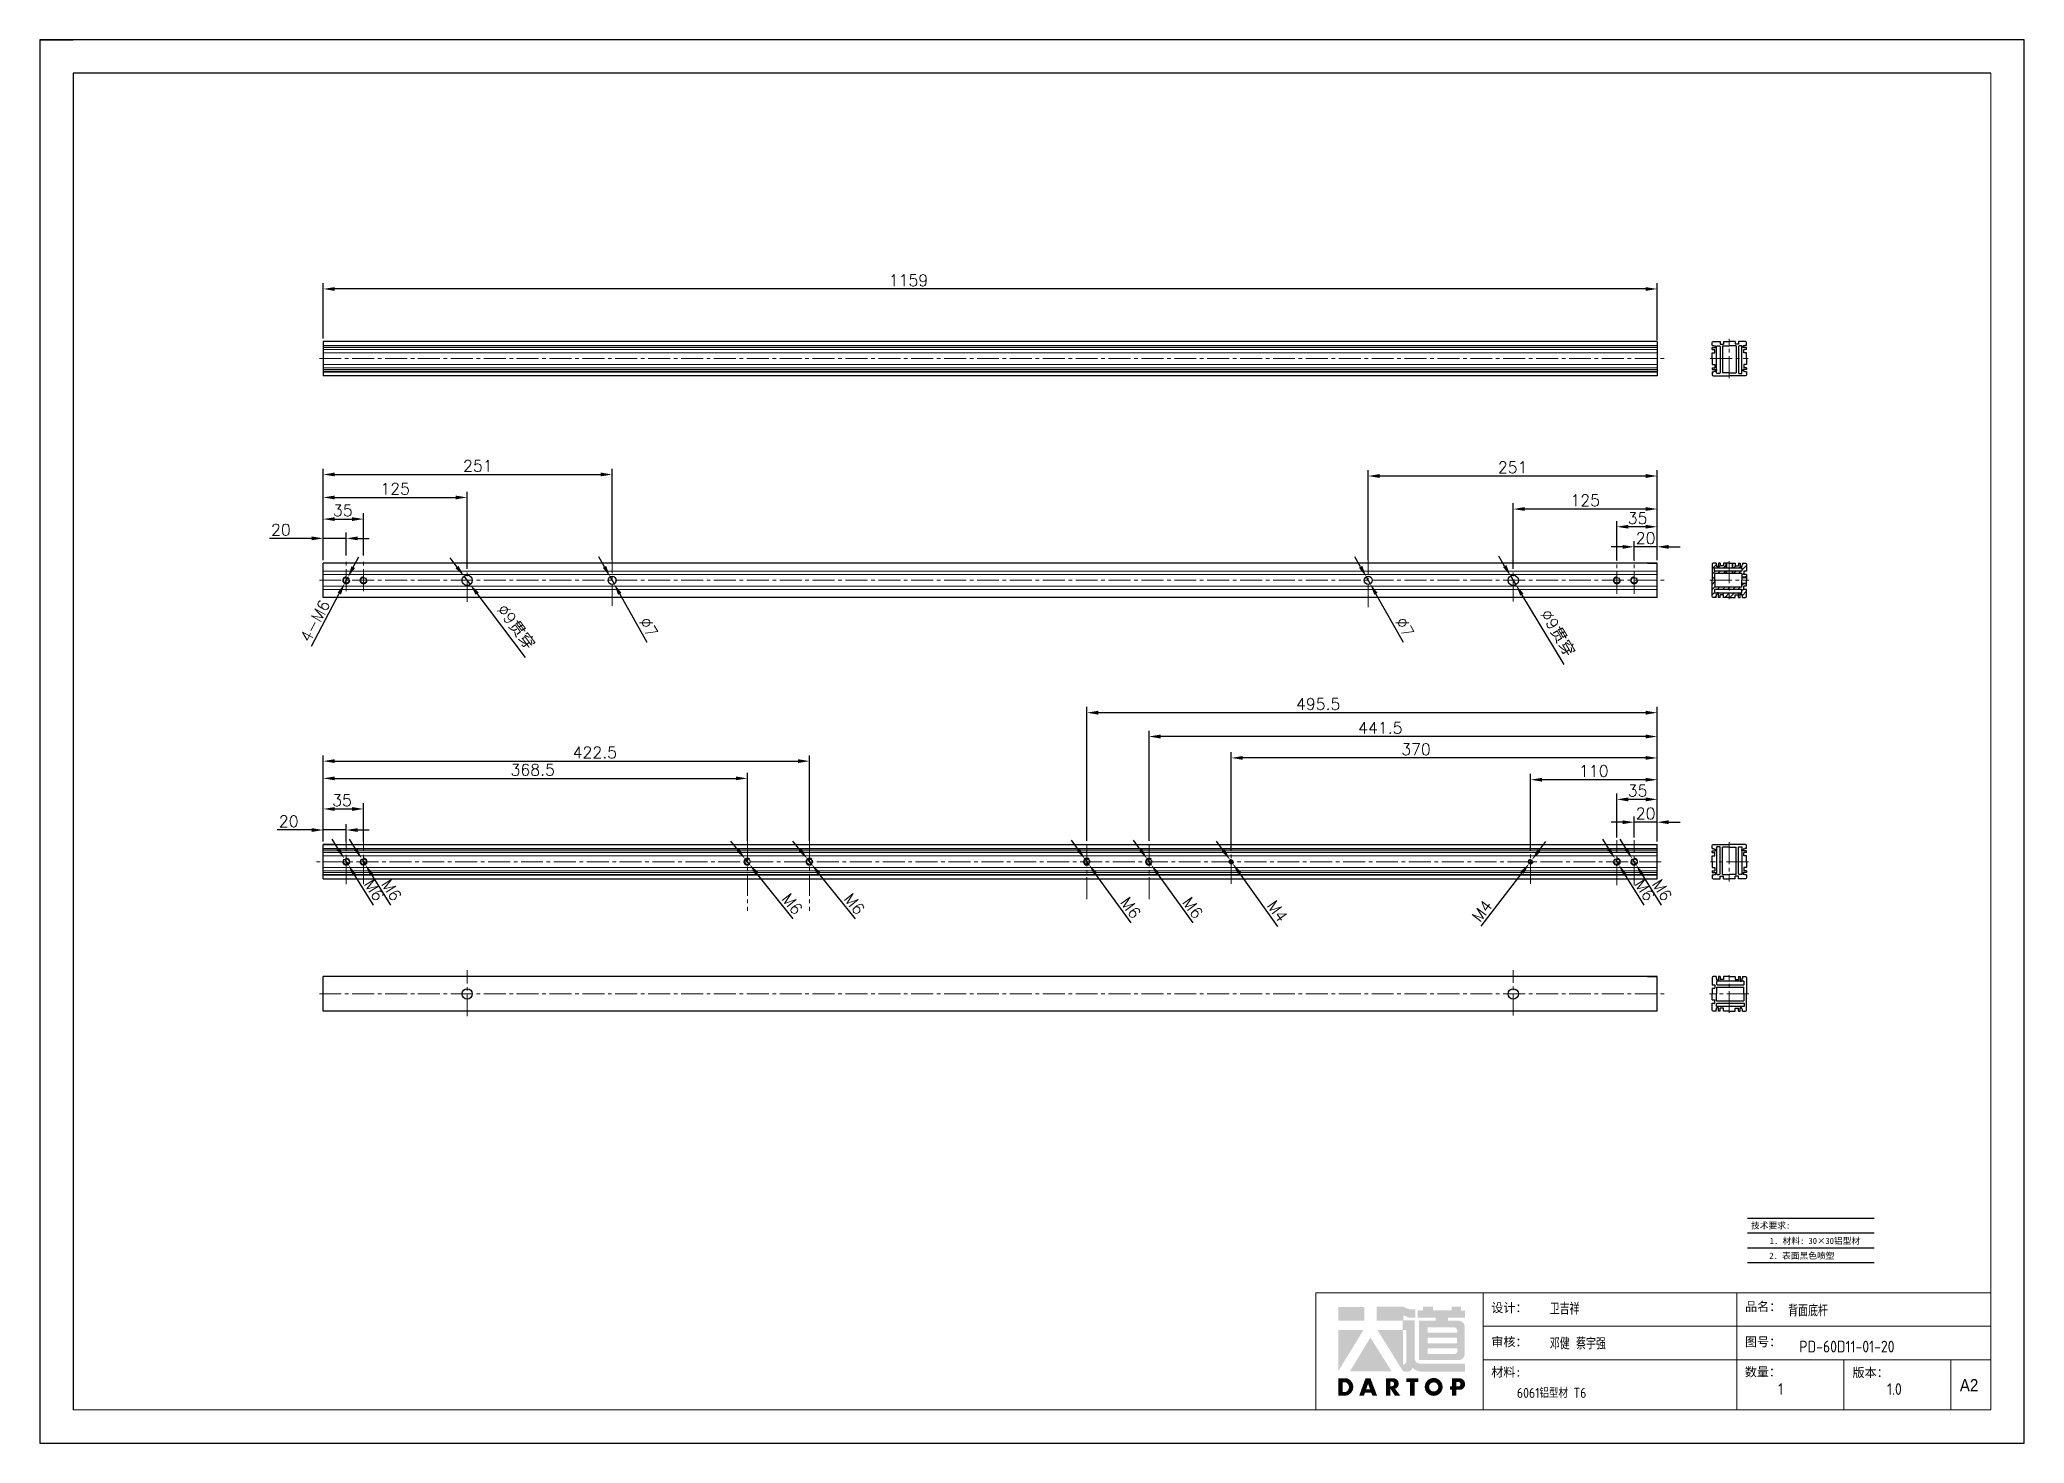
# Model space of a CAD drawing. Header units: millimetres. Extents: x -30327 to 34858, y 4015 to 75103.
# Drawn here: x 26326 to 28050, y 60062 to 61281 of the extents above; entities that cross this region are included whole.
import ezdxf
from ezdxf.enums import TextEntityAlignment as Align

# ---------------------------------------------------------------- set-up
doc = ezdxf.new("R2010")
doc.units = ezdxf.units.MM
doc.linetypes.add('CENTER2', pattern=[28.575, 19.05, -3.175, 3.175, -3.175])
doc.layers.add('A-TITLEBLOCK', color=7, linetype='Continuous', lineweight=18)
doc.layers.add('cen', color=1, linetype='CENTER2', lineweight=9)
for name, color, linetype in [('print', 30, 'Continuous'), ('red', 1, 'CENTER2'), ('yellow', 2, 'Continuous')]:
    doc.layers.add(name, color=color, linetype=linetype)
doc.styles.add('GB', font='GBENOR.SHX', dxfattribs={"bigfont": 'gbcbig.shx'})
doc.styles.add('HZ', font='')
doc.styles.add('SLDTEXTSTYLE0', font='simfang.ttf', dxfattribs={"bigfont": 'bigfont'})
doc.styles.add('SLDTEXTSTYLE1', font='Gothic.ttf', dxfattribs={"width": 0.913})
doc.styles.get("Standard").update_dxf_attribs({"font": 'txt', "bigfont": 'gbcbig.shx'})
doc.styles.get('HZ').set_extended_font_data('SimSun')
doc.dimstyles.new('1-4', dxfattribs={"dimscale": 4, "dimtxt": 2.5, "dimasz": 2.5, "dimexe": 1.25, "dimexo": 0.625, "dimtad": 1, "dimdsep": 46, "dimtxsty": 'Standard', "dimcen": 2.5, "dimadec": 0, "dimazin": 0, "dimtfac": 1, "dimtmove": 0, "dimatfit": 3, "dimfxl": 0, "dimarcsym": 0})

msp = doc.modelspace()

# ---------------------------------------------------------------- texts
at = {"style": 'HZ'}
for s, height, p in [('技术要求:', 5.41769, (27830.0118, 60251.2179)), ('     1. 材料: 30×30铝型材  ', 5.417685, (27863.0555, 60237.8731)), ('    2. 表面黑色喷塑          ', 5.417685, (27868.2613, 60224.9738))]:
    msp.add_text(s, height=height, dxfattribs=at).set_placement(p, align=Align.MIDDLE_CENTER)

# ---------------------------------------------------------------- blocks, each defined once
blk = doc.blocks.new('*D659')
at = {"layer": 'Defpoints', "color": 0, "transparency": 16777216}
for p in [(26694.7, 60815.3), (26700.1, 60808.1)]:
    blk.add_point(p, dxfattribs=at)
at = {"layer": 'yellow', "color": 0, "lineweight": -2, "transparency": 16777216}
for p, q in [((26688.7, 60823.2), (26682.6, 60831.2)), ((26694.7, 60815.3), (26700.1, 60808.1)), ((26748.2, 60744.6), (26706.2, 60800.1))]:
    blk.add_line(p, q, dxfattribs=at)
at = {"layer": 'yellow', "color": 0, "transparency": 16777216}
for points in [[(26690, 60824.2), (26687.3, 60822.2), (26694.7, 60815.3)], [(26707.5, 60801.1), (26704.8, 60799.1), (26700.1, 60808.1)]]:
    blk.add_solid(points, dxfattribs=at)
at = {"layer": 'yellow', "color": 0, "lineweight": 9, "transparency": 16777216, "insert": (26739.7, 60771), "char_height": 10, "attachment_point": 5, "rotation": 307.1356}
blk.add_mtext('%%C9{\\fSimSun|b0|i0|c134|p2;贯穿}', dxfattribs=at)
blk = doc.blocks.new('*D630')
at = {"layer": 'Defpoints', "color": 0, "transparency": 16777216}
for p in [(26572.4, 60582.3), (26592.4, 60594.8), (26592.4, 60582.3)]:
    blk.add_point(p, dxfattribs=at)
at = {"layer": 'yellow', "color": 0, "lineweight": -2, "transparency": 16777216}
for p, q in [((26572.4, 60584.8), (26572.4, 60599.8)), ((26592.4, 60584.8), (26592.4, 60599.8)), ((26562.4, 60594.8), (26532.4, 60594.8)), ((26592.4, 60594.8), (26572.4, 60594.8)), ((26602.4, 60594.8), (26612.4, 60594.8))]:
    blk.add_line(p, q, dxfattribs=at)
at = {"layer": 'yellow', "color": 0, "transparency": 16777216}
for points in [[(26562.4, 60596.4), (26562.4, 60593.1), (26572.4, 60594.8)], [(26602.4, 60596.4), (26602.4, 60593.1), (26592.4, 60594.8)]]:
    blk.add_solid(points, dxfattribs=at)
at = {"layer": 'yellow', "color": 0, "lineweight": 9, "transparency": 16777216, "insert": (26542.4, 60602.3), "char_height": 10, "attachment_point": 5}
blk.add_mtext('20', dxfattribs=at)
blk = doc.blocks.new('*D631')
at = {"layer": 'Defpoints', "color": 0, "transparency": 16777216}
for p in [(26590.8, 60569.8), (26594, 60564.7)]:
    blk.add_point(p, dxfattribs=at)
at = {"layer": 'yellow', "color": 0, "lineweight": -2, "transparency": 16777216}
for p, q in [((26585.5, 60578.3), (26580.2, 60586.8)), ((26590.8, 60569.8), (26594, 60564.7)), ((26616.2, 60529.4), (26599.3, 60556.3))]:
    blk.add_line(p, q, dxfattribs=at)
at = {"layer": 'yellow', "color": 0, "transparency": 16777216}
for points in [[(26586.9, 60579.2), (26584.1, 60577.4), (26590.8, 60569.8)], [(26600.7, 60557.1), (26597.9, 60555.4), (26594, 60564.7)]]:
    blk.add_solid(points, dxfattribs=at)
at = {"layer": 'yellow', "color": 0, "lineweight": 9, "transparency": 16777216, "insert": (26616.7, 60542.6), "char_height": 10, "attachment_point": 5, "rotation": 302.0895}
blk.add_mtext('M6', dxfattribs=at)
blk = doc.blocks.new('*D632')
at = {"layer": 'Defpoints', "color": 0, "transparency": 16777216}
for p in [(26591, 60809), (26593.8, 60814.3)]:
    blk.add_point(p, dxfattribs=at)
at = {"layer": 'yellow', "color": 0, "lineweight": -2, "transparency": 16777216}
for p, q in [((26598.5, 60823.2), (26603.2, 60832)), ((26593.8, 60814.3), (26591, 60809)), ((26562.1, 60754.5), (26586.3, 60800.2))]:
    blk.add_line(p, q, dxfattribs=at)
at = {"layer": 'yellow', "color": 0, "transparency": 16777216}
for points in [[(26597, 60823.9), (26600, 60822.4), (26593.8, 60814.3)], [(26584.9, 60801), (26587.8, 60799.4), (26591, 60809)]]:
    blk.add_solid(points, dxfattribs=at)
at = {"layer": 'yellow', "color": 0, "lineweight": 9, "transparency": 16777216, "insert": (26565.3, 60776.5), "char_height": 10, "attachment_point": 5, "rotation": 62.0761}
blk.add_mtext('4-M6', dxfattribs=at)
blk = doc.blocks.new('*D633')
at = {"layer": 'Defpoints', "color": 0, "transparency": 16777216}
for p in [(27604.1, 60815.5), (27608.7, 60807.8)]:
    blk.add_point(p, dxfattribs=at)
at = {"layer": 'yellow', "color": 0, "lineweight": -2, "transparency": 16777216}
for p, q in [((27598.9, 60824.1), (27593.8, 60832.7)), ((27604.1, 60815.5), (27608.7, 60807.8)), ((27650.5, 60738.6), (27613.9, 60799.3))]:
    blk.add_line(p, q, dxfattribs=at)
at = {"layer": 'yellow', "color": 0, "transparency": 16777216}
for points in [[(27600.4, 60825), (27597.5, 60823.2), (27604.1, 60815.5)], [(27615.3, 60800.1), (27612.5, 60798.4), (27608.7, 60807.8)]]:
    blk.add_solid(points, dxfattribs=at)
at = {"layer": 'yellow', "color": 0, "lineweight": 9, "transparency": 16777216, "insert": (27644.8, 60765.7), "char_height": 10, "attachment_point": 5, "rotation": 301.0872}
blk.add_mtext('∅9{\\fSimSun|b0|i0|c134|p2;贯穿}', dxfattribs=at)
blk = doc.blocks.new('*D634')
at = {"layer": 'Defpoints', "color": 0, "transparency": 16777216}
for p in [(27711.4, 60840.8), (27711.4, 60826.7), (27731.4, 60826.7)]:
    blk.add_point(p, dxfattribs=at)
at = {"layer": 'yellow', "color": 0, "lineweight": -2, "transparency": 16777216}
for p, q in [((27701.4, 60840.8), (27691.4, 60840.8)), ((27711.4, 60829.2), (27711.4, 60845.8)), ((27731.4, 60840.8), (27711.4, 60840.8)), ((27731.4, 60829.2), (27731.4, 60845.8)), ((27741.4, 60840.8), (27751.4, 60840.8))]:
    blk.add_line(p, q, dxfattribs=at)
at = {"layer": 'yellow', "color": 0, "transparency": 16777216}
for points in [[(27701.4, 60842.4), (27701.4, 60839.1), (27711.4, 60840.8)], [(27741.4, 60842.4), (27741.4, 60839.1), (27731.4, 60840.8)]]:
    blk.add_solid(points, dxfattribs=at)
at = {"layer": 'yellow', "color": 0, "lineweight": 9, "transparency": 16777216, "insert": (27721.4, 60848.3), "char_height": 10, "attachment_point": 5}
blk.add_mtext('20', dxfattribs=at)
blk = doc.blocks.new('*D635')
at = {"layer": 'Defpoints', "color": 0, "transparency": 16777216}
for p in [(27606.4, 60873.6), (27731.4, 60826.7), (27606.4, 60819.2)]:
    blk.add_point(p, dxfattribs=at)
at = {"layer": 'yellow', "color": 0, "lineweight": -2, "transparency": 16777216}
for p, q in [((27606.4, 60821.7), (27606.4, 60878.6)), ((27721.4, 60873.6), (27616.4, 60873.6)), ((27731.4, 60829.2), (27731.4, 60878.6))]:
    blk.add_line(p, q, dxfattribs=at)
at = {"layer": 'yellow', "color": 0, "transparency": 16777216}
for points in [[(27616.4, 60875.3), (27616.4, 60872), (27606.4, 60873.6)], [(27721.4, 60875.3), (27721.4, 60872), (27731.4, 60873.6)]]:
    blk.add_solid(points, dxfattribs=at)
at = {"layer": 'yellow', "color": 0, "lineweight": 9, "transparency": 16777216, "insert": (27668.9, 60881.1), "char_height": 10, "attachment_point": 5}
blk.add_mtext('125', dxfattribs=at)
blk = doc.blocks.new('*D636')
at = {"layer": 'Defpoints', "color": 0, "transparency": 16777216}
for p in [(26572.4, 61064.8), (26572.4, 61019.3), (27731.4, 61017.8)]:
    blk.add_point(p, dxfattribs=at)
at = {"layer": 'yellow', "color": 0, "lineweight": -2, "transparency": 16777216}
for p, q in [((26572.4, 61021.8), (26572.4, 61069.8)), ((27721.4, 61064.8), (26582.4, 61064.8)), ((27731.4, 61020.3), (27731.4, 61069.8))]:
    blk.add_line(p, q, dxfattribs=at)
at = {"layer": 'yellow', "color": 0, "transparency": 16777216}
for points in [[(26582.4, 61066.4), (26582.4, 61063.1), (26572.4, 61064.8)], [(27721.4, 61066.4), (27721.4, 61063.1), (27731.4, 61064.8)]]:
    blk.add_solid(points, dxfattribs=at)
at = {"layer": 'yellow', "color": 0, "lineweight": 9, "transparency": 16777216, "insert": (27080.9, 61072.3), "char_height": 10, "attachment_point": 5}
blk.add_mtext('1159', dxfattribs=at)
blk = doc.blocks.new('*D637')
at = {"layer": 'Defpoints', "color": 0, "transparency": 16777216}
for p in [(27711.4, 60601.6), (27711.4, 60585.9), (27731.4, 60582.3)]:
    blk.add_point(p, dxfattribs=at)
at = {"layer": 'yellow', "color": 0, "lineweight": -2, "transparency": 16777216}
for p, q in [((27701.4, 60601.6), (27691.4, 60601.6)), ((27711.4, 60588.4), (27711.4, 60606.6)), ((27731.4, 60601.6), (27711.4, 60601.6)), ((27731.4, 60584.8), (27731.4, 60606.6)), ((27741.4, 60601.6), (27751.4, 60601.6))]:
    blk.add_line(p, q, dxfattribs=at)
at = {"layer": 'yellow', "color": 0, "transparency": 16777216}
for points in [[(27701.4, 60603.2), (27701.4, 60599.9), (27711.4, 60601.6)], [(27741.4, 60603.2), (27741.4, 60599.9), (27731.4, 60601.6)]]:
    blk.add_solid(points, dxfattribs=at)
at = {"layer": 'yellow', "color": 0, "lineweight": 9, "transparency": 16777216, "insert": (27721.4, 60609.1), "char_height": 10, "attachment_point": 5}
blk.add_mtext('20', dxfattribs=at)
blk = doc.blocks.new('*D638')
at = {"layer": 'Defpoints', "color": 0, "transparency": 16777216}
for p in [(26592.4, 60848.1), (26572.4, 60826.7), (26592.4, 60830.7)]:
    blk.add_point(p, dxfattribs=at)
at = {"layer": 'yellow', "color": 0, "lineweight": -2, "transparency": 16777216}
for p, q in [((26562.4, 60848.1), (26525.6, 60848.1)), ((26572.4, 60829.2), (26572.4, 60853.1)), ((26592.4, 60848.1), (26572.4, 60848.1)), ((26592.4, 60833.2), (26592.4, 60853.1)), ((26602.4, 60848.1), (26612.4, 60848.1))]:
    blk.add_line(p, q, dxfattribs=at)
at = {"layer": 'yellow', "color": 0, "transparency": 16777216}
for points in [[(26562.4, 60849.8), (26562.4, 60846.5), (26572.4, 60848.1)], [(26602.4, 60849.8), (26602.4, 60846.5), (26592.4, 60848.1)]]:
    blk.add_solid(points, dxfattribs=at)
at = {"layer": 'yellow', "color": 0, "lineweight": 9, "transparency": 16777216, "insert": (26535.6, 60855.6), "char_height": 10, "attachment_point": 5}
blk.add_mtext('20', dxfattribs=at)
blk = doc.blocks.new('*D639')
at = {"layer": 'Defpoints', "color": 0, "transparency": 16777216}
for p in [(26697.4, 60883.7), (26572.4, 60828.7), (26697.4, 60819.2)]:
    blk.add_point(p, dxfattribs=at)
at = {"layer": 'yellow', "color": 0, "lineweight": -2, "transparency": 16777216}
for p, q in [((26572.4, 60831.2), (26572.4, 60888.7)), ((26582.4, 60883.7), (26687.4, 60883.7)), ((26697.4, 60821.7), (26697.4, 60888.7))]:
    blk.add_line(p, q, dxfattribs=at)
at = {"layer": 'yellow', "color": 0, "transparency": 16777216}
for points in [[(26582.4, 60885.3), (26582.4, 60882), (26572.4, 60883.7)], [(26687.4, 60885.3), (26687.4, 60882), (26697.4, 60883.7)]]:
    blk.add_solid(points, dxfattribs=at)
at = {"layer": 'yellow', "color": 0, "lineweight": 9, "transparency": 16777216, "insert": (26634.9, 60891.2), "char_height": 10, "attachment_point": 5}
blk.add_mtext('125', dxfattribs=at)
blk = doc.blocks.new('*D640')
at = {"layer": 'Defpoints', "color": 0, "transparency": 16777216}
for p in [(26940.9, 60639.6), (26572.4, 60582.3), (26940.9, 60582.9)]:
    blk.add_point(p, dxfattribs=at)
at = {"layer": 'yellow', "color": 0, "lineweight": -2, "transparency": 16777216}
for p, q in [((26572.4, 60584.8), (26572.4, 60644.6)), ((26582.4, 60639.6), (26930.9, 60639.6)), ((26940.9, 60585.4), (26940.9, 60644.6))]:
    blk.add_line(p, q, dxfattribs=at)
at = {"layer": 'yellow', "color": 0, "transparency": 16777216}
for points in [[(26582.4, 60641.3), (26582.4, 60638), (26572.4, 60639.6)], [(26930.9, 60641.3), (26930.9, 60638), (26940.9, 60639.6)]]:
    blk.add_solid(points, dxfattribs=at)
at = {"layer": 'yellow', "color": 0, "lineweight": 9, "transparency": 16777216, "insert": (26754.4, 60647.1), "char_height": 10, "attachment_point": 5}
blk.add_mtext('368.5', dxfattribs=at)
blk = doc.blocks.new('*D641')
at = {"layer": 'Defpoints', "color": 0, "transparency": 16777216}
for p in [(26939, 60569.6), (26942.8, 60564.9)]:
    blk.add_point(p, dxfattribs=at)
at = {"layer": 'yellow', "color": 0, "lineweight": -2, "transparency": 16777216}
for p, q in [((26932.8, 60577.4), (26926.5, 60585.2)), ((26939, 60569.6), (26942.8, 60564.9)), ((26980.8, 60517.5), (26949.1, 60557.1))]:
    blk.add_line(p, q, dxfattribs=at)
at = {"layer": 'yellow', "color": 0, "transparency": 16777216}
for points in [[(26934.1, 60578.5), (26931.5, 60576.4), (26939, 60569.6)], [(26950.4, 60558.2), (26947.7, 60556.1), (26942.8, 60564.9)]]:
    blk.add_solid(points, dxfattribs=at)
at = {"layer": 'yellow', "color": 0, "lineweight": 9, "transparency": 16777216, "insert": (26979.9, 60530.6), "char_height": 10, "attachment_point": 5, "rotation": 308.704}
blk.add_mtext('M6', dxfattribs=at)
blk = doc.blocks.new('*D642')
at = {"layer": 'Defpoints', "color": 0, "transparency": 16777216}
for p in [(27235.9, 60696.7), (27235.9, 60582.9), (27731.4, 60582.3)]:
    blk.add_point(p, dxfattribs=at)
at = {"layer": 'yellow', "color": 0, "lineweight": -2, "transparency": 16777216}
for p, q in [((27235.9, 60585.4), (27235.9, 60701.7)), ((27731.4, 60584.8), (27731.4, 60701.7)), ((27721.4, 60696.7), (27245.9, 60696.7))]:
    blk.add_line(p, q, dxfattribs=at)
at = {"layer": 'yellow', "color": 0, "transparency": 16777216}
for points in [[(27245.9, 60698.4), (27245.9, 60695), (27235.9, 60696.7)], [(27721.4, 60698.4), (27721.4, 60695), (27731.4, 60696.7)]]:
    blk.add_solid(points, dxfattribs=at)
at = {"layer": 'yellow', "color": 0, "lineweight": 9, "transparency": 16777216, "insert": (27436.9, 60704.2), "char_height": 10, "attachment_point": 5}
blk.add_mtext('495.5', dxfattribs=at)
blk = doc.blocks.new('*D643')
at = {"layer": 'Defpoints', "color": 0, "transparency": 16777216}
for p in [(27234.2, 60569.7), (27237.7, 60564.8)]:
    blk.add_point(p, dxfattribs=at)
at = {"layer": 'yellow', "color": 0, "lineweight": -2, "transparency": 16777216}
for p, q in [((27228.3, 60577.8), (27222.5, 60585.9)), ((27234.2, 60569.7), (27237.7, 60564.8)), ((27274.3, 60514.1), (27243.5, 60556.7))]:
    blk.add_line(p, q, dxfattribs=at)
at = {"layer": 'yellow', "color": 0, "transparency": 16777216}
for points in [[(27229.7, 60578.8), (27227, 60576.8), (27234.2, 60569.7)], [(27244.9, 60557.7), (27242.2, 60555.7), (27237.7, 60564.8)]]:
    blk.add_solid(points, dxfattribs=at)
at = {"layer": 'yellow', "color": 0, "lineweight": 9, "transparency": 16777216, "insert": (27274, 60527.2), "char_height": 10, "attachment_point": 5, "rotation": 305.8}
blk.add_mtext('M6', dxfattribs=at)
blk = doc.blocks.new('*D644')
at = {"layer": 'Defpoints', "color": 0, "transparency": 16777216}
for p in [(27620.2, 60565.7), (27622.6, 60568.9)]:
    blk.add_point(p, dxfattribs=at)
at = {"layer": 'yellow', "color": 0, "lineweight": -2, "transparency": 16777216}
for p, q in [((27628.7, 60576.8), (27634.8, 60584.7)), ((27622.6, 60568.9), (27620.2, 60565.7)), ((27578.6, 60511.3), (27614.1, 60557.7))]:
    blk.add_line(p, q, dxfattribs=at)
at = {"layer": 'yellow', "color": 0, "transparency": 16777216}
for points in [[(27612.8, 60558.7), (27615.5, 60556.7), (27620.2, 60565.7)], [(27627.4, 60577.8), (27630, 60575.8), (27622.6, 60568.9)]]:
    blk.add_solid(points, dxfattribs=at)
at = {"layer": 'yellow', "color": 0, "lineweight": 9, "transparency": 16777216, "insert": (27579.3, 60524.5), "char_height": 10, "attachment_point": 5, "rotation": 52.5927}
blk.add_mtext('M4', dxfattribs=at)
blk = doc.blocks.new('*D645')
at = {"layer": 'Defpoints', "color": 0, "transparency": 16777216}
for p in [(27621.4, 60638.5), (27731.4, 60582.3), (27621.4, 60574.7)]:
    blk.add_point(p, dxfattribs=at)
at = {"layer": 'yellow', "color": 0, "lineweight": -2, "transparency": 16777216}
for p, q in [((27621.4, 60577.2), (27621.4, 60643.5)), ((27721.4, 60638.5), (27631.4, 60638.5)), ((27731.4, 60584.8), (27731.4, 60643.5))]:
    blk.add_line(p, q, dxfattribs=at)
at = {"layer": 'yellow', "color": 0, "transparency": 16777216}
for points in [[(27631.4, 60640.1), (27631.4, 60636.8), (27621.4, 60638.5)], [(27721.4, 60640.1), (27721.4, 60636.8), (27731.4, 60638.5)]]:
    blk.add_solid(points, dxfattribs=at)
at = {"layer": 'yellow', "color": 0, "lineweight": 9, "transparency": 16777216, "insert": (27676.4, 60646), "char_height": 10, "attachment_point": 5}
blk.add_mtext('110', dxfattribs=at)
blk = doc.blocks.new('*D646')
at = {"layer": 'Defpoints', "color": 0, "transparency": 16777216}
for p in [(27360.3, 60568.9), (27362.6, 60565.6)]:
    blk.add_point(p, dxfattribs=at)
at = {"layer": 'yellow', "color": 0, "lineweight": -2, "transparency": 16777216}
for p, q in [((27354.4, 60577), (27348.6, 60585.1)), ((27360.3, 60568.9), (27362.6, 60565.6)), ((27401.8, 60511.1), (27368.4, 60557.5))]:
    blk.add_line(p, q, dxfattribs=at)
at = {"layer": 'yellow', "color": 0, "transparency": 16777216}
for points in [[(27355.8, 60578), (27353.1, 60576), (27360.3, 60568.9)], [(27369.8, 60558.5), (27367.1, 60556.5), (27362.6, 60565.6)]]:
    blk.add_solid(points, dxfattribs=at)
at = {"layer": 'yellow', "color": 0, "lineweight": 9, "transparency": 16777216, "insert": (27401.5, 60524.3), "char_height": 10, "attachment_point": 5, "rotation": 305.6924}
blk.add_mtext('M4', dxfattribs=at)
blk = doc.blocks.new('*D647')
at = {"layer": 'Defpoints', "color": 0, "transparency": 16777216}
for p in [(27361.4, 60657.4), (27731.4, 60582.3), (27361.4, 60574.7)]:
    blk.add_point(p, dxfattribs=at)
at = {"layer": 'yellow', "color": 0, "lineweight": -2, "transparency": 16777216}
for p, q in [((27361.4, 60577.2), (27361.4, 60662.4)), ((27721.4, 60657.4), (27371.4, 60657.4)), ((27731.4, 60584.8), (27731.4, 60662.4))]:
    blk.add_line(p, q, dxfattribs=at)
at = {"layer": 'yellow', "color": 0, "transparency": 16777216}
for points in [[(27371.4, 60659.1), (27371.4, 60655.8), (27361.4, 60657.4)], [(27721.4, 60659.1), (27721.4, 60655.8), (27731.4, 60657.4)]]:
    blk.add_solid(points, dxfattribs=at)
at = {"layer": 'yellow', "color": 0, "lineweight": 9, "transparency": 16777216, "insert": (27521.9, 60664.9), "char_height": 10, "attachment_point": 5}
blk.add_mtext('370', dxfattribs=at)
blk = doc.blocks.new('*D648')
at = {"layer": 'Defpoints', "color": 0, "transparency": 16777216}
for p in [(26607.4, 60864.9), (26572.4, 60826.7), (26607.4, 60830.7)]:
    blk.add_point(p, dxfattribs=at)
at = {"layer": 'yellow', "color": 0, "lineweight": -2, "transparency": 16777216}
for p, q in [((26572.4, 60829.2), (26572.4, 60869.9)), ((26582.4, 60864.9), (26597.4, 60864.9)), ((26607.4, 60833.2), (26607.4, 60869.9))]:
    blk.add_line(p, q, dxfattribs=at)
at = {"layer": 'yellow', "color": 0, "transparency": 16777216}
for points in [[(26582.4, 60866.5), (26582.4, 60863.2), (26572.4, 60864.9)], [(26597.4, 60866.5), (26597.4, 60863.2), (26607.4, 60864.9)]]:
    blk.add_solid(points, dxfattribs=at)
at = {"layer": 'yellow', "color": 0, "lineweight": 9, "transparency": 16777216, "insert": (26589.4, 60872.4), "char_height": 10, "attachment_point": 5}
blk.add_mtext('35', dxfattribs=at)
blk = doc.blocks.new('*D649')
at = {"layer": 'Defpoints', "color": 0, "transparency": 16777216}
for p in [(27696.4, 60858.2), (27696.4, 60826.7), (27731.4, 60826.7)]:
    blk.add_point(p, dxfattribs=at)
at = {"layer": 'yellow', "color": 0, "lineweight": -2, "transparency": 16777216}
for p, q in [((27696.4, 60829.2), (27696.4, 60863.2)), ((27721.4, 60858.2), (27706.4, 60858.2)), ((27731.4, 60829.2), (27731.4, 60863.2))]:
    blk.add_line(p, q, dxfattribs=at)
at = {"layer": 'yellow', "color": 0, "transparency": 16777216}
for points in [[(27706.4, 60859.9), (27706.4, 60856.6), (27696.4, 60858.2)], [(27721.4, 60859.9), (27721.4, 60856.6), (27731.4, 60858.2)]]:
    blk.add_solid(points, dxfattribs=at)
at = {"layer": 'yellow', "color": 0, "lineweight": 9, "transparency": 16777216, "insert": (27714.4, 60865.7), "char_height": 10, "attachment_point": 5}
blk.add_mtext('35', dxfattribs=at)
blk = doc.blocks.new('*D650')
at = {"layer": 'Defpoints', "color": 0, "transparency": 16777216}
for p in [(26823.4, 60903.6), (26572.4, 60826.7), (26823.4, 60826.7)]:
    blk.add_point(p, dxfattribs=at)
at = {"layer": 'yellow', "color": 0, "lineweight": -2, "transparency": 16777216}
for p, q in [((26572.4, 60829.2), (26572.4, 60908.6)), ((26823.4, 60829.2), (26823.4, 60908.6)), ((26582.4, 60903.6), (26813.4, 60903.6))]:
    blk.add_line(p, q, dxfattribs=at)
at = {"layer": 'yellow', "color": 0, "transparency": 16777216}
for points in [[(26582.4, 60905.3), (26582.4, 60902), (26572.4, 60903.6)], [(26813.4, 60905.3), (26813.4, 60902), (26823.4, 60903.6)]]:
    blk.add_solid(points, dxfattribs=at)
at = {"layer": 'yellow', "color": 0, "lineweight": 9, "transparency": 16777216, "insert": (26706.7, 60911.1), "char_height": 10, "attachment_point": 5}
blk.add_mtext('251', dxfattribs=at)
blk = doc.blocks.new('*D651')
at = {"layer": 'Defpoints', "color": 0, "transparency": 16777216}
for p in [(27480.4, 60902.3), (27480.4, 60826.7), (27731.4, 60826.7)]:
    blk.add_point(p, dxfattribs=at)
at = {"layer": 'yellow', "color": 0, "lineweight": -2, "transparency": 16777216}
for p, q in [((27480.4, 60829.2), (27480.4, 60907.3)), ((27731.4, 60829.2), (27731.4, 60907.3)), ((27721.4, 60902.3), (27490.4, 60902.3))]:
    blk.add_line(p, q, dxfattribs=at)
at = {"layer": 'yellow', "color": 0, "transparency": 16777216}
for points in [[(27490.4, 60904), (27490.4, 60900.6), (27480.4, 60902.3)], [(27721.4, 60904), (27721.4, 60900.6), (27731.4, 60902.3)]]:
    blk.add_solid(points, dxfattribs=at)
at = {"layer": 'yellow', "color": 0, "lineweight": 9, "transparency": 16777216, "insert": (27605.9, 60909.8), "char_height": 10, "attachment_point": 5}
blk.add_mtext('251', dxfattribs=at)
blk = doc.blocks.new('*D652')
at = {"layer": 'Defpoints', "color": 0, "transparency": 16777216}
for p in [(26821.7, 60814.7), (26825.1, 60808.6)]:
    blk.add_point(p, dxfattribs=at)
at = {"layer": 'yellow', "color": 0, "lineweight": -2, "transparency": 16777216}
for p, q in [((26816.8, 60823.4), (26811.8, 60832.1)), ((26821.7, 60814.7), (26825.1, 60808.6)), ((26853.9, 60757.8), (26830.1, 60799.9))]:
    blk.add_line(p, q, dxfattribs=at)
at = {"layer": 'yellow', "color": 0, "transparency": 16777216}
for points in [[(26818.2, 60824.3), (26815.3, 60822.6), (26821.7, 60814.7)], [(26831.5, 60800.8), (26828.6, 60799.1), (26825.1, 60808.6)]]:
    blk.add_solid(points, dxfattribs=at)
at = {"layer": 'yellow', "color": 0, "lineweight": 9, "transparency": 16777216, "insert": (26855.1, 60771), "char_height": 10, "attachment_point": 5, "rotation": 299.5252}
blk.add_mtext('%%C7', dxfattribs=at)
blk = doc.blocks.new('*D653')
at = {"layer": 'Defpoints', "color": 0, "transparency": 16777216}
for p in [(27478.7, 60814.7), (27482.1, 60808.6)]:
    blk.add_point(p, dxfattribs=at)
at = {"layer": 'yellow', "color": 0, "lineweight": -2, "transparency": 16777216}
for p, q in [((27473.8, 60823.4), (27468.8, 60832.1)), ((27478.7, 60814.7), (27482.1, 60808.6)), ((27510.9, 60757.8), (27487.1, 60799.9))]:
    blk.add_line(p, q, dxfattribs=at)
at = {"layer": 'yellow', "color": 0, "transparency": 16777216}
for points in [[(27475.2, 60824.3), (27472.3, 60822.6), (27478.7, 60814.7)], [(27488.5, 60800.8), (27485.6, 60799.1), (27482.1, 60808.6)]]:
    blk.add_solid(points, dxfattribs=at)
at = {"layer": 'yellow', "color": 0, "lineweight": 9, "transparency": 16777216, "insert": (27512.1, 60771), "char_height": 10, "attachment_point": 5, "rotation": 299.5252}
blk.add_mtext('%%C7', dxfattribs=at)
blk = doc.blocks.new('*D654')
at = {"layer": 'Defpoints', "color": 0, "transparency": 16777216}
for p in [(27709.8, 60569.8), (27713, 60564.7)]:
    blk.add_point(p, dxfattribs=at)
at = {"layer": 'yellow', "color": 0, "lineweight": -2, "transparency": 16777216}
for p, q in [((27704.5, 60578.3), (27699.2, 60586.8)), ((27709.8, 60569.8), (27713, 60564.7)), ((27735.2, 60529.4), (27718.3, 60556.3))]:
    blk.add_line(p, q, dxfattribs=at)
at = {"layer": 'yellow', "color": 0, "transparency": 16777216}
for points in [[(27705.9, 60579.2), (27703.1, 60577.4), (27709.8, 60569.8)], [(27719.7, 60557.1), (27716.9, 60555.4), (27713, 60564.7)]]:
    blk.add_solid(points, dxfattribs=at)
at = {"layer": 'yellow', "color": 0, "lineweight": 9, "transparency": 16777216, "insert": (27735.7, 60542.6), "char_height": 10, "attachment_point": 5, "rotation": 302.0895}
blk.add_mtext('M6', dxfattribs=at)
blk = doc.blocks.new('*D655')
at = {"layer": 'Defpoints', "color": 0, "transparency": 16777216}
for p in [(27696.4, 60621.4), (27696.4, 60585.9), (27731.4, 60582.3)]:
    blk.add_point(p, dxfattribs=at)
at = {"layer": 'yellow', "color": 0, "lineweight": -2, "transparency": 16777216}
for p, q in [((27696.4, 60588.4), (27696.4, 60626.4)), ((27721.4, 60621.4), (27706.4, 60621.4)), ((27731.4, 60584.8), (27731.4, 60626.4))]:
    blk.add_line(p, q, dxfattribs=at)
at = {"layer": 'yellow', "color": 0, "transparency": 16777216}
for points in [[(27706.4, 60623.1), (27706.4, 60619.7), (27696.4, 60621.4)], [(27721.4, 60623.1), (27721.4, 60619.7), (27731.4, 60621.4)]]:
    blk.add_solid(points, dxfattribs=at)
at = {"layer": 'yellow', "color": 0, "lineweight": 9, "transparency": 16777216, "insert": (27714.4, 60628.9), "char_height": 10, "attachment_point": 5}
blk.add_mtext('35', dxfattribs=at)
blk = doc.blocks.new('*D656')
at = {"layer": 'Defpoints', "color": 0, "transparency": 16777216}
for p in [(27694.8, 60569.8), (27698, 60564.7)]:
    blk.add_point(p, dxfattribs=at)
at = {"layer": 'yellow', "color": 0, "lineweight": -2, "transparency": 16777216}
for p, q in [((27689.5, 60578.3), (27684.2, 60586.8)), ((27694.8, 60569.8), (27698, 60564.7)), ((27720.2, 60529.4), (27703.3, 60556.3))]:
    blk.add_line(p, q, dxfattribs=at)
at = {"layer": 'yellow', "color": 0, "transparency": 16777216}
for points in [[(27690.9, 60579.2), (27688.1, 60577.4), (27694.8, 60569.8)], [(27704.7, 60557.1), (27701.9, 60555.4), (27698, 60564.7)]]:
    blk.add_solid(points, dxfattribs=at)
at = {"layer": 'yellow', "color": 0, "lineweight": 9, "transparency": 16777216, "insert": (27720.7, 60542.6), "char_height": 10, "attachment_point": 5, "rotation": 302.0895}
blk.add_mtext('M6', dxfattribs=at)
blk = doc.blocks.new('*D657')
at = {"layer": 'Defpoints', "color": 0, "transparency": 16777216}
for p in [(26607.4, 60613.1), (26572.4, 60582.3), (26607.4, 60582.3)]:
    blk.add_point(p, dxfattribs=at)
at = {"layer": 'yellow', "color": 0, "lineweight": -2, "transparency": 16777216}
for p, q in [((26572.4, 60584.8), (26572.4, 60618.1)), ((26582.4, 60613.1), (26597.4, 60613.1)), ((26607.4, 60584.8), (26607.4, 60618.1))]:
    blk.add_line(p, q, dxfattribs=at)
at = {"layer": 'yellow', "color": 0, "transparency": 16777216}
for points in [[(26582.4, 60614.7), (26582.4, 60611.4), (26572.4, 60613.1)], [(26597.4, 60614.7), (26597.4, 60611.4), (26607.4, 60613.1)]]:
    blk.add_solid(points, dxfattribs=at)
at = {"layer": 'yellow', "color": 0, "lineweight": 9, "transparency": 16777216, "insert": (26588.7, 60620.6), "char_height": 10, "attachment_point": 5}
blk.add_mtext('35', dxfattribs=at)
blk = doc.blocks.new('*D658')
at = {"layer": 'Defpoints', "color": 0, "transparency": 16777216}
for p in [(26605.8, 60569.8), (26609, 60564.7)]:
    blk.add_point(p, dxfattribs=at)
at = {"layer": 'yellow', "color": 0, "lineweight": -2, "transparency": 16777216}
for p, q in [((26600.5, 60578.3), (26595.2, 60586.8)), ((26605.8, 60569.8), (26609, 60564.7)), ((26631.2, 60529.4), (26614.3, 60556.3))]:
    blk.add_line(p, q, dxfattribs=at)
at = {"layer": 'yellow', "color": 0, "transparency": 16777216}
for points in [[(26601.9, 60579.2), (26599.1, 60577.4), (26605.8, 60569.8)], [(26615.7, 60557.1), (26612.9, 60555.4), (26609, 60564.7)]]:
    blk.add_solid(points, dxfattribs=at)
at = {"layer": 'yellow', "color": 0, "lineweight": 9, "transparency": 16777216, "insert": (26631.7, 60542.6), "char_height": 10, "attachment_point": 5, "rotation": 302.0895}
blk.add_mtext('M6', dxfattribs=at)
blk = doc.blocks.new('*D1193')
at = {"layer": 'Defpoints', "color": 0, "transparency": 16777216}
for p in [(26993, 60569.6), (26996.8, 60564.9)]:
    blk.add_point(p, dxfattribs=at)
at = {"layer": 'yellow', "color": 0, "lineweight": -2, "transparency": 16777216}
for p, q in [((26986.8, 60577.4), (26980.5, 60585.2)), ((26993, 60569.6), (26996.8, 60564.9)), ((27034.8, 60517.5), (27003.1, 60557.1))]:
    blk.add_line(p, q, dxfattribs=at)
at = {"layer": 'yellow', "color": 0, "transparency": 16777216}
for points in [[(26988.1, 60578.5), (26985.5, 60576.4), (26993, 60569.6)], [(27004.4, 60558.2), (27001.7, 60556.1), (26996.8, 60564.9)]]:
    blk.add_solid(points, dxfattribs=at)
at = {"layer": 'yellow', "color": 0, "lineweight": 9, "transparency": 16777216, "insert": (27033.9, 60530.6), "char_height": 10, "attachment_point": 5, "rotation": 308.704}
blk.add_mtext('M6', dxfattribs=at)
blk = doc.blocks.new('*D1194')
at = {"layer": 'Defpoints', "color": 0, "transparency": 16777216}
for p in [(26994.9, 60654.6), (26572.4, 60582.3), (26994.9, 60582.9)]:
    blk.add_point(p, dxfattribs=at)
at = {"layer": 'yellow', "color": 0, "lineweight": -2, "transparency": 16777216}
for p, q in [((26572.4, 60584.8), (26572.4, 60659.6)), ((26582.4, 60654.6), (26984.9, 60654.6)), ((26994.9, 60585.4), (26994.9, 60659.6))]:
    blk.add_line(p, q, dxfattribs=at)
at = {"layer": 'yellow', "color": 0, "transparency": 16777216}
for points in [[(26582.4, 60656.3), (26582.4, 60653), (26572.4, 60654.6)], [(26984.9, 60656.3), (26984.9, 60653), (26994.9, 60654.6)]]:
    blk.add_solid(points, dxfattribs=at)
at = {"layer": 'yellow', "color": 0, "lineweight": 9, "transparency": 16777216, "insert": (26808.4, 60662.1), "char_height": 10, "attachment_point": 5}
blk.add_mtext('422.5', dxfattribs=at)
blk = doc.blocks.new('*D1195')
at = {"layer": 'Defpoints', "color": 0, "transparency": 16777216}
for p in [(27288.2, 60569.7), (27291.7, 60564.8)]:
    blk.add_point(p, dxfattribs=at)
at = {"layer": 'yellow', "color": 0, "lineweight": -2, "transparency": 16777216}
for p, q in [((27282.3, 60577.8), (27276.5, 60585.9)), ((27288.2, 60569.7), (27291.7, 60564.8)), ((27328.3, 60514.1), (27297.5, 60556.7))]:
    blk.add_line(p, q, dxfattribs=at)
at = {"layer": 'yellow', "color": 0, "transparency": 16777216}
for points in [[(27283.7, 60578.8), (27281, 60576.8), (27288.2, 60569.7)], [(27298.9, 60557.7), (27296.2, 60555.7), (27291.7, 60564.8)]]:
    blk.add_solid(points, dxfattribs=at)
at = {"layer": 'yellow', "color": 0, "lineweight": 9, "transparency": 16777216, "insert": (27328, 60527.2), "char_height": 10, "attachment_point": 5, "rotation": 305.8}
blk.add_mtext('M6', dxfattribs=at)
blk = doc.blocks.new('*D1196')
at = {"layer": 'Defpoints', "color": 0, "transparency": 16777216}
for p in [(27289.9, 60676), (27289.9, 60582.9), (27731.4, 60582.3)]:
    blk.add_point(p, dxfattribs=at)
at = {"layer": 'yellow', "color": 0, "lineweight": -2, "transparency": 16777216}
for p, q in [((27289.9, 60585.4), (27289.9, 60681)), ((27721.4, 60676), (27299.9, 60676)), ((27731.4, 60584.8), (27731.4, 60681))]:
    blk.add_line(p, q, dxfattribs=at)
at = {"layer": 'yellow', "color": 0, "transparency": 16777216}
for points in [[(27299.9, 60677.7), (27299.9, 60674.3), (27289.9, 60676)], [(27721.4, 60677.7), (27721.4, 60674.3), (27731.4, 60676)]]:
    blk.add_solid(points, dxfattribs=at)
at = {"layer": 'yellow', "color": 0, "lineweight": 9, "transparency": 16777216, "insert": (27490.9, 60683.5), "char_height": 10, "attachment_point": 5}
blk.add_mtext('441.5', dxfattribs=at)
blk = doc.blocks.new('Dartop Logo')
at = {"true_color": 0xc40018}
h = blk.add_hatch(color=12, dxfattribs=at)
h.set_gradient(color1=(196, 0, 24), color2=(196, 0, 24), tint=1)
h.paths.add_polyline_path([(30.39, -3.87), (33.08, -5.04), (35.99, -5.04), (35.99, -1.19), (33.59, -1.19), (30.46, 0.05), (17.94, 0.05), (17.94, -6.46), (30.12, -6.46), (30.12, -6.59), (30.12, -10.75), (18.31, -10.75), (30.46, -30.31), (32.87, -30.31, 0.279375), (34.63, -28.6), (34.63, -28.51), (34.84, -28.51, 0.143145), (38.15, -30.2), (59.27, -30.2), (59.27, -26.49), (38.06, -26.49, -0.414214), (35.75, -24.18), (35.75, -6.26), (30.39, -6.26)])
h.paths.add_polyline_path([(30.25, -10.84), (31.8, -10.84), (31.8, -26.02, -0.088936), (30.9, -26.94), (30.24, -26.94)], flags=16)
h = blk.add_hatch(color=12, dxfattribs=at)
h.set_gradient(color1=(196, 0, 24), color2=(196, 0, 24), tint=1)
h.paths.add_polyline_path([(59.24, -1.73), (57.36, -1.73), (57.36, 0.06), (53.06, 0.06), (53.06, -1.64), (44.29, -1.64), (44.29, 0.15), (39.7, 0.15), (39.7, -1.67), (37.16, -1.67), (37.16, -4.97), (45.54, -4.97), (45.54, -6.42), (37.73, -6.42), (37.73, -24.88), (56.26, -24.88, 0.414214), (59.15, -21.99), (59.15, -9.35, 0.414214), (56.26, -6.46), (51.36, -6.46), (51.36, -5.03), (59.24, -5.03)])
h.paths.add_polyline_path([(54.21, -9.59, -0.414214), (55.66, -11.04), (55.66, -12.1), (41.79, -12.1), (41.79, -9.59)], flags=16)
h.paths.add_polyline_path([(55.57, -14.33), (55.57, -17.01), (41.88, -17.01), (41.88, -14.33)], flags=16)
h.paths.add_polyline_path([(55.75, -19.43), (55.75, -20.57, -0.414214), (54.3, -22.02), (41.88, -22.02), (41.88, -19.43)], flags=16)
h = blk.add_hatch(color=12, dxfattribs=at)
h.set_gradient(color1=(196, 0, 24), color2=(196, 0, 24), tint=1)
h.paths.add_polyline_path([(12.18, 0), (0, 0), (0, -6.37), (12.18, -6.37)])
h = blk.add_hatch(color=12, dxfattribs=at)
h.set_gradient(color1=(196, 0, 24), color2=(196, 0, 24), tint=1)
h.paths.add_polyline_path([(11.79, -10.83), (0.03, -10.83), (0.03, -30.03)])
h = blk.add_hatch(color=12, dxfattribs=at)
h.set_gradient(color1=(196, 0, 24), color2=(196, 0, 24), tint=1)
h.paths.add_polyline_path([(15.05, -14.31), (5.44, -30.15), (25.01, -30.15)])
at = {"true_color": 0x646464}
h = blk.add_hatch(color=251, dxfattribs=at)
h.set_gradient(color1=(100, 100, 100), color2=(100, 100, 100), tint=1)
h.paths.add_polyline_path([(4.15, -33.43), (0.11, -33.43), (0.11, -41.5), (3.51, -41.5, 0.793016)])
h.paths.add_polyline_path([(3.57, -39.73), (2.16, -39.73), (2.16, -35.19), (3.42, -35.19, -0.671361)], flags=16)
h = blk.add_hatch(color=251, dxfattribs=at)
h.set_gradient(color1=(100, 100, 100), color2=(100, 100, 100), tint=1)
h.paths.add_polyline_path([(15.08, -33.36), (12.78, -33.36), (9.82, -41.51), (12, -41.51), (12.51, -40.06), (15.46, -40.06), (15.99, -41.52), (18.19, -41.52)])
h.paths.add_polyline_path([(14.9, -38.51), (13.07, -38.51), (13.97, -35.95)], flags=16)
h = blk.add_hatch(color=251, dxfattribs=at)
h.set_gradient(color1=(100, 100, 100), color2=(100, 100, 100), tint=1)
h.paths.add_polyline_path([(26.27, -33.36), (22.3, -33.36), (22.3, -41.51), (24.4, -41.51), (24.4, -38.28), (26.55, -41.54), (29.09, -41.54), (26.61, -38.3, 0.744055)])
h.paths.add_polyline_path([(24.38, -37.08), (24.38, -34.94), (25.32, -34.94, -0.796809), (25.3, -37.08)], flags=16)
h = blk.add_hatch(color=251, dxfattribs=at)
h.set_gradient(color1=(100, 100, 100), color2=(100, 100, 100), tint=1)
h.paths.add_polyline_path([(37.44, -33.4), (31.88, -33.4), (31.88, -35.16), (33.61, -35.16), (33.61, -41.52), (35.69, -41.52), (35.69, -35.16), (37.44, -35.16)])
h = blk.add_hatch(color=251, dxfattribs=at)
h.set_gradient(color1=(100, 100, 100), color2=(100, 100, 100), tint=1)
h.paths.add_polyline_path([(40.46, -37.41, 1), (48.83, -37.41, 1)])
h.paths.add_polyline_path([(46.8, -37.41, -1), (42.5, -37.41, -1)], flags=16)
h = blk.add_hatch(color=251, dxfattribs=at)
h.set_gradient(color1=(100, 100, 100), color2=(100, 100, 100), tint=1)
h.paths.add_polyline_path([(56.85, -33.38), (56.73, -33.38), (53.19, -33.38), (53.19, -37.19), (52.26, -37.19), (52.26, -38.73), (53.18, -38.73), (53.18, -41.5), (55.24, -41.5), (55.24, -38.72), (57.51, -38.72, 0.812304)])
h.paths.add_polyline_path([(55.21, -37.18), (55.21, -35.05), (56.39, -35.05, -0.778213), (56.27, -37.18)], flags=16)
blk = doc.blocks.new('DT-A2-TITLE')
for p, q in [((594, 420), (0, 420)), ((0, 420), (0, 420)), ((0, 420), (0, 0)), ((0, 420), (10, 420)), ((594, 0), (594, 420)), ((10, 410), (10, 10)), ((584, 410), (10, 410))]:
    blk.add_line(p, q)
at = {"layer": 'A-TITLEBLOCK', "color": 7}
for p, q in [((584, 410), (584, 10)), ((594, 0), (594, 297)), ((382, 10), (382, 45)), ((584, 45), (382, 45)), ((432, 45), (432, 10)), ((508, 45), (508, 10)), ((584, 35), (432, 35)), ((432, 25), (584.08, 25)), ((540, 10), (540, 25)), ((572, 10), (572, 25)), ((10, 10), (584, 10)), ((0, 0), (594, 0))]:
    blk.add_line(p, q, dxfattribs=at)
at = {"layer": 'A-TITLEBLOCK', "xscale": 0.6400000000000001, "yscale": 0.6400000000000001, "zscale": 0.6400000000000001}
blk.add_blockref('Dartop Logo', (388.65, 40.81), dxfattribs=at)
at = {"style": 'GB'}
for tag, p, height in [('#设计', (451.96, 38.52), 3.5), ('#品名', (523.32, 37.95), 3.5), ('#审核', (451.99, 28.1), 3.5), ('#图号', (526.67, 27.2), 3.5), ('#数量', (520.33, 14.51), 3.5), ('#版本', (552.92, 14.47), 3.5), ('#材料说明', (442.15, 13.59), 3)]:
    blk.add_attdef(tag, p, '', height=height, dxfattribs=at)
at = {"layer": 'A-TITLEBLOCK', "color": 7, "attachment_point": 1}
for s, insert, char_height, style in [('设计：', (434.47, 41.87), 2.646, 'SLDTEXTSTYLE0'), ('品名：', (510.43, 42.19), 2.646, 'SLDTEXTSTYLE0'), ('审核：', (434.47, 31.64), 2.646, 'SLDTEXTSTYLE0'), ('图号：', (510.4, 31.66), 2.646, 'SLDTEXTSTYLE0'), ('材料:', (434.47, 22.62), 2.646, 'SLDTEXTSTYLE0'), ('数量：', (510.35, 22.64), 2.646, 'SLDTEXTSTYLE0'), ('版本：', (542.59, 22.48), 2.646, 'SLDTEXTSTYLE0'), ('A2', (574.7, 19.21), 3.704, 'SLDTEXTSTYLE1')]:
    blk.add_mtext(s, dxfattribs=dict(at, insert=insert, char_height=char_height, style=style))

# ---------------------------------------------------------------- dimensions: what is measured, and where the dimension line sits
at = {"layer": 'yellow', "lineweight": 9}
for base, p1, p2, picture, middle in [((26572.4217, 61064.7519), (27731.4217, 61017.7942), (26572.4217, 61019.2942), '*D636', (27080.9217, 61064.7519)), ((27606.4217, 60873.6447), (27731.4217, 60826.6829), (27606.4217, 60819.1506), '*D635', (27668.9217, 60873.6447)), ((27696.4217, 60858.2395), (27731.4217, 60826.6829), (27696.4217, 60826.6829), '*D649', (27714.4217, 60858.2395)), ((27711.4217, 60840.7743), (27731.4217, 60826.6829), (27711.4217, 60826.6829), '*D634', (27721.4217, 60840.7743)), ((27235.9217, 60696.7013), (27731.4217, 60582.2678), (27235.9217, 60582.8928), '*D642', (27436.9217, 60696.7013)), ((27289.9217, 60675.9997), (27731.4217, 60582.2678), (27289.9217, 60582.8928), '*D1196', (27490.9217, 60675.9997)), ((26994.9217, 60654.6309), (26572.4217, 60582.2678), (26994.9217, 60582.8928), '*D1194', (26808.4217, 60654.6309)), ((27361.4217, 60657.4466), (27731.4217, 60582.2678), (27361.4217, 60574.7355), '*D647', (27521.9217, 60657.4466)), ((26940.9217, 60639.6309), (26572.4217, 60582.2678), (26940.9217, 60582.8928), '*D640', (26754.4217, 60639.6309)), ((27621.4217, 60638.4544), (27731.4217, 60582.2678), (27621.4217, 60574.7355), '*D645', (27676.4217, 60638.4544)), ((27696.4217, 60621.3896), (27731.4217, 60582.2678), (27696.4217, 60585.8539), '*D655', (27714.4217, 60621.3896)), ((27711.4217, 60601.5812), (27731.4217, 60582.2678), (27711.4217, 60585.8539), '*D637', (27721.4217, 60601.5812))]:
    dim = msp.add_linear_dim(base=base, p1=p1, p2=p2, angle=180, dimstyle='1-4', dxfattribs=at)
    dim.commit()
    dim.dimension.update_dxf_attribs({"geometry": picture, "text_midpoint": middle, "dimtype": 160})
for base, p1, p2, picture, middle in [((26823.4217, 60903.6281), (26572.4217, 60826.6829), (26823.4217, 60826.6829), '*D650', (26706.7415, 60903.6281)), ((27480.4217, 60902.3127), (27731.4217, 60826.6829), (27480.4217, 60826.6829), '*D651', (27605.9217, 60902.3127)), ((26697.4217, 60883.6594), (26572.4217, 60828.6829), (26697.4217, 60819.1506), '*D639', (26634.9217, 60883.6594)), ((26607.4217, 60864.8556), (26572.4217, 60826.6829), (26607.4217, 60830.7416), '*D648', (26589.4217, 60864.8556)), ((26592.4217, 60848.1339), (26572.4217, 60826.6829), (26592.4217, 60830.7416), '*D638', (26535.629, 60848.1339)), ((26607.4217, 60613.0531), (26572.4217, 60582.2678), (26607.4217, 60582.2678), '*D657', (26588.7208, 60613.0531)), ((26592.4217, 60594.761), (26572.4217, 60582.2678), (26592.4217, 60582.2678), '*D630', (26542.4217, 60594.761))]:
    dim = msp.add_linear_dim(base=base, p1=p1, p2=p2, dimstyle='1-4', dxfattribs=at)
    dim.commit()
    dim.dimension.update_dxf_attribs({"geometry": picture, "text_midpoint": middle, "dimtype": 160})
for p1, p2, text, picture, middle in [((26593.8266, 60814.3336), (26591.0168, 60809.0322), '4-M6', '*D632', (26565.2678, 60776.4653)), ((26590.828, 60569.8094), (26594.0154, 60564.7261), 'M6', '*D631', (26616.7496, 60542.5878)), ((26605.828, 60569.8094), (26609.0154, 60564.7261), 'M6', '*D658', (26631.7496, 60542.5878)), ((27694.828, 60569.8094), (27698.0154, 60564.7261), 'M6', '*D656', (27720.7496, 60542.5878)), ((27709.828, 60569.8094), (27713.0154, 60564.7261), 'M6', '*D654', (27735.7496, 60542.5878))]:
    dim = msp.add_diameter_dim_2p(p1=p1, p2=p2, text=text, dimstyle='1-4', dxfattribs=at)
    dim.commit()
    dim.dimension.update_dxf_attribs({"geometry": picture, "text_midpoint": middle})
for p1, p2, text, picture, middle in [((26694.705, 60815.2704), (26700.1384, 60808.0955), '%%C9{\\fSimSun|b0|i0|c134|p2;贯穿}', '*D659', (26732.4061, 60765.485)), ((26821.6969, 60814.7284), (26825.1465, 60808.6374), '%%C7', '*D652', (26848.5821, 60767.2577)), ((27478.6969, 60814.7284), (27482.1465, 60808.6374), '%%C7', '*D653', (27505.5821, 60767.2577)), ((27604.0982, 60815.5366), (27608.7452, 60807.8292), '<>{\\fSimSun|b0|i0|c134|p2;贯穿}', '*D633', (27636.9954, 60760.9748)), ((26939.0458, 60569.6089), (26942.7976, 60564.9266), 'M6', '*D641', (26974.0625, 60525.9073)), ((26993.0458, 60569.6089), (26996.7976, 60564.9266), 'M6', '*D1193', (27028.0625, 60525.9073)), ((27234.1668, 60569.701), (27237.6766, 60564.8346), 'M6', '*D643', (27267.9571, 60522.8496)), ((27288.1668, 60569.701), (27291.6766, 60564.8346), 'M6', '*D1195', (27321.9571, 60522.8496)), ((27360.2548, 60568.8921), (27362.5886, 60565.6434), 'M4', '*D646', (27395.4315, 60519.9249)), ((27622.6367, 60568.8564), (27620.2067, 60565.6791), 'M4', '*D644', (27585.2158, 60519.9249))]:
    dim = msp.add_diameter_dim_2p(p1=p1, p2=p2, text=text, dimstyle='1-4', dxfattribs=at)
    dim.commit()
    dim.dimension.update_dxf_attribs({"geometry": picture, "text_midpoint": middle, "dimtype": 163})

# ---------------------------------------------------------------- hatches: boundary and pattern name
at = {"layer": 'yellow', "lineweight": 9}
h = msp.add_hatch(dxfattribs=at)
h.set_pattern_fill('ANSI31', color=256, style=0)
h.set_pattern_definition([(45, (26939.6784, 60022.5523), (-2.245064, 2.245064), [])])
h.paths.add_polyline_path([(27806.6239, 60819.6829), (27809.1239, 60819.6829), (27809.1239, 60825.6829, 0.414213562), (27808.1239, 60826.6829), (27805.6239, 60826.6829), (27805.6239, 60825.1829, 0.414213562), (27805.1239, 60824.6829), (27805.1239, 60824.1829), (27805.1239, 60823.6829), (27803.6239, 60823.6829), (27803.6239, 60826.6829), (27802.1239, 60826.6829), (27802.1239, 60824.1829), (27799.1239, 60824.1829), (27799.1239, 60826.6829), (27797.1239, 60826.6829), (27797.1239, 60822.6829), (27804.6239, 60822.6829, -0.414213562), (27805.1239, 60822.1829), (27805.1239, 60820.1829, -0.414213562), (27804.6239, 60819.6829), (27797.1239, 60819.6829), (27797.1239, 60817.6829), (27805.1239, 60817.6829), (27805.1239, 60816.6829), (27805.1239, 60814.6829), (27809.1239, 60814.6829), (27809.1239, 60816.6829), (27806.6239, 60816.6829)])
h.paths.add_polyline_path([(27791.1239, 60819.6829), (27781.6239, 60819.6829, -0.414213562), (27781.1239, 60820.1829), (27781.1239, 60822.1829, -0.414213562), (27781.6239, 60822.6829), (27791.1239, 60822.6829), (27791.1239, 60826.6829), (27789.1239, 60826.6829), (27789.1239, 60824.1829), (27786.1239, 60824.1829), (27786.1239, 60826.6829), (27784.6239, 60826.6829), (27784.6239, 60823.6829), (27783.1239, 60823.6829), (27783.1239, 60824.1829), (27783.1239, 60824.6829, 0.414213562), (27782.6239, 60825.1829), (27782.6239, 60826.6829), (27780.1239, 60826.6829, 0.414213562), (27779.1239, 60825.6829), (27779.1239, 60811.6829), (27781.6239, 60811.6829), (27781.6239, 60817.6829), (27791.1239, 60817.6829)])
h.paths.add_polyline_path([(27794.1239, 60805.6829), (27781.6239, 60805.6829), (27781.6239, 60811.6829), (27779.1239, 60811.6829), (27779.1239, 60797.6829, 0.414213562), (27780.1239, 60796.6829), (27782.6239, 60796.6829), (27782.6239, 60798.1829, 0.414213562), (27783.1239, 60798.6829), (27783.1239, 60799.1829), (27783.1239, 60799.6829), (27784.6239, 60799.6829), (27784.6239, 60796.6829), (27786.1239, 60796.6829), (27786.1239, 60799.1829), (27789.1239, 60799.1829), (27789.1239, 60796.6829), (27794.1239, 60796.6829), (27794.1239, 60800.6829), (27781.6239, 60800.6829, -0.414213562), (27781.1239, 60801.1829), (27781.1239, 60803.1829, -0.414213562), (27781.6239, 60803.6829), (27794.1239, 60803.6829)])
h.paths.add_polyline_path([(27806.6239, 60806.6829), (27809.1239, 60806.6829), (27809.1239, 60808.6829), (27805.1239, 60808.6829), (27805.1239, 60806.6829), (27805.1239, 60805.6829), (27794.1239, 60805.6829), (27794.1239, 60803.6829), (27804.6239, 60803.6829, -0.414213562), (27805.1239, 60803.1829), (27805.1239, 60801.1829, -0.414213562), (27804.6239, 60800.6829), (27803.6239, 60800.6829), (27794.1239, 60800.6829), (27794.1239, 60796.6829), (27799.1239, 60796.6829), (27799.1239, 60799.1829), (27802.1239, 60799.1829), (27802.1239, 60796.6829), (27803.6239, 60796.6829), (27803.6239, 60799.6829), (27805.1239, 60799.6829), (27805.1239, 60799.1829), (27805.1239, 60798.6829, 0.414213562), (27805.6239, 60798.1829), (27805.6239, 60796.6829), (27808.1239, 60796.6829, 0.414213562), (27809.1239, 60797.6829), (27809.1239, 60803.6829), (27806.6239, 60803.6829)])
h.paths.add_polyline_path([(27809.1239, 60809.1829), (27805.1239, 60809.1829), (27805.1239, 60808.6829), (27809.1239, 60808.6829)])
h.paths.add_polyline_path([(27809.1239, 60814.6829), (27805.1239, 60814.6829), (27805.1239, 60814.1829), (27809.1239, 60814.1829)])
h.paths.add_polyline_path([(27797.1239, 60819.6829), (27796.6239, 60819.6829), (27796.6239, 60817.6829), (27797.1239, 60817.6829)])
h.paths.add_polyline_path([(27791.6239, 60819.6829), (27791.1239, 60819.6829), (27791.1239, 60817.6829), (27791.6239, 60817.6829)])
h.paths.add_polyline_path([(27791.6239, 60826.6829), (27791.1239, 60826.6829), (27791.1239, 60822.6829), (27791.6239, 60822.6829)])
h.paths.add_polyline_path([(27797.1239, 60826.6829), (27796.6239, 60826.6829), (27796.6239, 60822.6829), (27797.1239, 60822.6829)])

# ---------------------------------------------------------------- linework, layer by layer
for p, q in [((27731.4217, 61019.2942), (26572.4217, 61019.2942)), ((26572.4217, 61019.2942), (26572.4217, 60989.2942)), ((27731.4217, 61019.2942), (27731.4217, 60989.2942)), ((27731.4217, 61019.2942), (27731.4217, 60989.2942)), ((27779.1239, 61015.7942), (27780.6239, 61015.7942)), ((27779.1239, 61013.7942), (27782.1239, 61013.7942)), ((27779.1239, 61012.2942), (27779.1239, 61013.7942)), ((27779.1239, 61012.2942), (27781.6239, 61012.2942)), ((27781.6239, 61015.2942), (27782.1239, 61015.2942)), ((27781.6239, 61009.2942), (27781.6239, 61012.2942)), ((27782.1239, 61013.7942), (27782.1239, 61015.2942)), ((27783.1239, 61013.7942), (27783.1239, 61014.7942)), ((27786.1239, 61016.7942), (27789.1239, 61016.7942)), ((27788.1239, 61015.2942), (27789.1239, 61015.2942)), ((27789.1239, 61019.2942), (27794.1239, 61019.2942)), ((27789.1239, 61015.2942), (27794.1239, 61015.2942)), ((27799.1239, 61019.2942), (27794.1239, 61019.2942)), ((27799.1239, 61015.2942), (27794.1239, 61015.2942)), ((27802.1239, 61016.7942), (27799.1239, 61016.7942)), ((27800.1239, 61015.2942), (27799.1239, 61015.2942)), ((27805.1239, 61013.7942), (27805.1239, 61014.7942)), ((27806.6239, 61015.2942), (27806.1239, 61015.2942)), ((27806.1239, 61013.7942), (27806.1239, 61015.2942)), ((27809.1239, 61013.7942), (27806.1239, 61013.7942)), ((27809.1239, 61012.2942), (27806.6239, 61012.2942)), ((27806.6239, 61009.2942), (27806.6239, 61012.2942)), ((27809.1239, 61015.7942), (27807.6239, 61015.7942)), ((27809.1239, 61012.2942), (27809.1239, 61013.7942)), ((27779.1239, 61004.2942), (27779.1239, 61009.2942)), ((27779.1239, 61009.2942), (27781.6239, 61009.2942)), ((27779.1239, 61004.2942), (27779.1239, 60999.2942)), ((27779.1239, 60999.2942), (27781.6239, 60999.2942)), ((27779.1239, 60996.2942), (27781.6239, 60996.2942)), ((27779.1239, 60996.2942), (27779.1239, 60994.7942)), ((27779.1239, 60994.7942), (27782.1239, 60994.7942)), ((27779.1239, 60992.7942), (27780.6239, 60992.7942)), ((27781.6239, 60999.2942), (27781.6239, 60996.2942)), ((27781.6239, 60993.2942), (27782.1239, 60993.2942)), ((27782.1239, 60994.7942), (27782.1239, 60993.2942)), ((27783.1239, 60994.7942), (27783.1239, 60993.7942)), ((27805.1239, 60994.7942), (27805.1239, 60993.7942)), ((27809.1239, 60994.7942), (27806.1239, 60994.7942)), ((27806.1239, 60994.7942), (27806.1239, 60993.2942)), ((27806.6239, 60993.2942), (27806.1239, 60993.2942)), ((27809.1239, 61009.2942), (27806.6239, 61009.2942)), ((27806.6239, 60999.2942), (27806.6239, 60996.2942)), ((27809.1239, 60999.2942), (27806.6239, 60999.2942)), ((27809.1239, 60996.2942), (27806.6239, 60996.2942)), ((27809.1239, 60992.7942), (27807.6239, 60992.7942)), ((27809.1239, 61004.2942), (27809.1239, 61009.2942)), ((27809.1239, 61004.2942), (27809.1239, 60999.2942)), ((27809.1239, 60996.2942), (27809.1239, 60994.7942)), ((27731.4217, 60989.2942), (26572.4217, 60989.2942)), ((27794.1239, 60991.7942), (27788.1239, 60991.7942)), ((27794.1239, 60991.7942), (27800.1239, 60991.7942)), ((27731.4217, 60826.6829), (26572.4217, 60826.6829)), ((26572.4217, 60796.6829), (26572.4217, 60826.6829)), ((27722.9364, 60826.6829), (27731.4217, 60826.6829)), ((27731.4217, 60796.6829), (27731.4217, 60826.6829)), ((27731.4217, 60796.6829), (27731.4217, 60826.6829)), ((27782.6239, 60826.6829), (27782.6239, 60825.1829)), ((27783.1239, 60824.1829), (27783.1239, 60823.6829)), ((27784.6239, 60823.6829), (27783.1239, 60823.6829)), ((27784.6239, 60822.6829), (27783.6239, 60822.6829)), ((27786.1239, 60826.6829), (27784.6239, 60826.6829)), ((27784.6239, 60826.6829), (27784.6239, 60823.6829)), ((27786.1239, 60826.6829), (27786.1239, 60824.1829)), ((27789.1239, 60824.1829), (27786.1239, 60824.1829)), ((27794.1239, 60826.6829), (27789.1239, 60826.6829)), ((27789.1239, 60826.6829), (27789.1239, 60824.1829)), ((27791.6239, 60826.6829), (27791.6239, 60822.6829)), ((27794.1239, 60826.6829), (27799.1239, 60826.6829)), ((27796.6239, 60826.6829), (27796.6239, 60822.6829)), ((27799.1239, 60826.6829), (27799.1239, 60824.1829)), ((27799.1239, 60824.1829), (27802.1239, 60824.1829)), ((27802.1239, 60826.6829), (27802.1239, 60824.1829)), ((27802.1239, 60826.6829), (27803.6239, 60826.6829)), ((27803.6239, 60826.6829), (27803.6239, 60823.6829)), ((27803.6239, 60823.6829), (27805.1239, 60823.6829)), ((27803.6239, 60822.6829), (27804.6239, 60822.6829)), ((27805.1239, 60824.1829), (27805.1239, 60823.6829)), ((27805.6239, 60826.6829), (27805.6239, 60825.1829)), ((27781.6239, 60811.6829), (27781.6239, 60817.6829)), ((27781.6239, 60811.6829), (27781.6239, 60805.6829)), ((27791.6239, 60819.6829), (27791.6239, 60817.6829)), ((27796.6239, 60819.6829), (27796.6239, 60817.6829)), ((27805.1239, 60817.6829), (27805.1239, 60816.6829)), ((27805.1239, 60816.6829), (27805.1239, 60811.6829)), ((27805.1239, 60814.1829), (27809.1239, 60814.1829)), ((27805.1239, 60806.6829), (27805.1239, 60811.6829)), ((27805.1239, 60809.1829), (27809.1239, 60809.1829)), ((27805.1239, 60805.6829), (27805.1239, 60806.6829)), ((27806.6239, 60819.6829), (27806.6239, 60816.6829)), ((27806.6239, 60803.6829), (27806.6239, 60806.6829)), ((27809.1239, 60816.6829), (27809.1239, 60811.6829)), ((27809.1239, 60806.6829), (27809.1239, 60811.6829)), ((27731.4217, 60796.6829), (26572.4217, 60796.6829)), ((27782.6239, 60796.6829), (27782.6239, 60798.1829)), ((27783.1239, 60799.1829), (27783.1239, 60799.6829)), ((27784.6239, 60799.6829), (27783.1239, 60799.6829)), ((27784.6239, 60800.6829), (27783.6239, 60800.6829)), ((27784.6239, 60796.6829), (27784.6239, 60799.6829)), ((27786.1239, 60796.6829), (27784.6239, 60796.6829)), ((27786.1239, 60796.6829), (27786.1239, 60799.1829)), ((27789.1239, 60799.1829), (27786.1239, 60799.1829)), ((27789.1239, 60796.6829), (27789.1239, 60799.1829)), ((27794.1239, 60796.6829), (27789.1239, 60796.6829)), ((27794.1239, 60796.6829), (27799.1239, 60796.6829)), ((27799.1239, 60796.6829), (27799.1239, 60799.1829)), ((27799.1239, 60799.1829), (27802.1239, 60799.1829)), ((27802.1239, 60796.6829), (27802.1239, 60799.1829)), ((27802.1239, 60796.6829), (27803.6239, 60796.6829)), ((27803.6239, 60800.6829), (27804.6239, 60800.6829)), ((27803.6239, 60796.6829), (27803.6239, 60799.6829)), ((27803.6239, 60799.6829), (27805.1239, 60799.6829)), ((27805.1239, 60799.1829), (27805.1239, 60799.6829)), ((27805.6239, 60796.6829), (27805.6239, 60798.1829)), ((26572.4217, 60582.2678), (27731.4217, 60582.2678)), ((26572.4217, 60552.2678), (26572.4217, 60582.2678)), ((26572.4217, 60552.2678), (26572.4217, 60582.2678)), ((26580.907, 60582.2678), (26572.4217, 60582.2678)), ((27731.4217, 60552.2678), (27731.4217, 60582.2678)), ((27779.1239, 60578.7678), (27780.6239, 60578.7678)), ((27794.1239, 60579.7678), (27788.1239, 60579.7678)), ((27794.1239, 60579.7678), (27800.1239, 60579.7678)), ((27809.1239, 60578.7678), (27807.6239, 60578.7678)), ((27779.1239, 60575.2678), (27779.1239, 60576.7678)), ((27779.1239, 60576.7678), (27782.1239, 60576.7678)), ((27779.1239, 60575.2678), (27781.6239, 60575.2678)), ((27779.1239, 60572.2678), (27781.6239, 60572.2678)), ((27779.1239, 60567.2678), (27779.1239, 60572.2678)), ((27779.1239, 60567.2678), (27779.1239, 60562.2678)), ((27779.1239, 60562.2678), (27781.6239, 60562.2678)), ((27781.6239, 60578.2678), (27782.1239, 60578.2678)), ((27781.6239, 60572.2678), (27781.6239, 60575.2678)), ((27781.6239, 60562.2678), (27781.6239, 60559.2678)), ((27782.1239, 60576.7678), (27782.1239, 60578.2678)), ((27783.1239, 60576.7678), (27783.1239, 60577.7678)), ((27805.1239, 60576.7678), (27805.1239, 60577.7678)), ((27806.6239, 60578.2678), (27806.1239, 60578.2678)), ((27806.1239, 60576.7678), (27806.1239, 60578.2678)), ((27809.1239, 60576.7678), (27806.1239, 60576.7678)), ((27806.6239, 60572.2678), (27806.6239, 60575.2678)), ((27809.1239, 60575.2678), (27806.6239, 60575.2678)), ((27809.1239, 60572.2678), (27806.6239, 60572.2678)), ((27809.1239, 60562.2678), (27806.6239, 60562.2678)), ((27806.6239, 60562.2678), (27806.6239, 60559.2678)), ((27809.1239, 60575.2678), (27809.1239, 60576.7678)), ((27809.1239, 60567.2678), (27809.1239, 60572.2678)), ((27809.1239, 60567.2678), (27809.1239, 60562.2678)), ((26572.4217, 60552.2678), (27731.4217, 60552.2678)), ((27779.1239, 60559.2678), (27781.6239, 60559.2678)), ((27779.1239, 60559.2678), (27779.1239, 60557.7678)), ((27779.1239, 60557.7678), (27782.1239, 60557.7678)), ((27779.1239, 60555.7678), (27780.6239, 60555.7678)), ((27781.6239, 60556.2678), (27782.1239, 60556.2678)), ((27782.1239, 60557.7678), (27782.1239, 60556.2678)), ((27783.1239, 60557.7678), (27783.1239, 60556.7678)), ((27786.1239, 60554.7678), (27789.1239, 60554.7678)), ((27788.1239, 60556.2678), (27789.1239, 60556.2678)), ((27789.1239, 60556.2678), (27794.1239, 60556.2678)), ((27789.1239, 60552.2678), (27794.1239, 60552.2678)), ((27799.1239, 60556.2678), (27794.1239, 60556.2678)), ((27799.1239, 60552.2678), (27794.1239, 60552.2678)), ((27800.1239, 60556.2678), (27799.1239, 60556.2678)), ((27802.1239, 60554.7678), (27799.1239, 60554.7678)), ((27805.1239, 60557.7678), (27805.1239, 60556.7678)), ((27809.1239, 60557.7678), (27806.1239, 60557.7678)), ((27806.1239, 60557.7678), (27806.1239, 60556.2678)), ((27806.6239, 60556.2678), (27806.1239, 60556.2678)), ((27809.1239, 60559.2678), (27806.6239, 60559.2678)), ((27809.1239, 60555.7678), (27807.6239, 60555.7678)), ((27809.1239, 60559.2678), (27809.1239, 60557.7678)), ((27731.4217, 60467.4107), (26572.4217, 60467.4107)), ((26572.4217, 60437.4107), (26572.4217, 60467.4107)), ((27722.9364, 60467.4107), (27731.4217, 60467.4107)), ((27731.4217, 60437.4107), (27731.4217, 60467.4107)), ((27731.4217, 60437.4107), (27731.4217, 60467.4107)), ((27781.6239, 60460.4107), (27781.6239, 60457.4107)), ((27782.6239, 60467.4107), (27782.6239, 60465.9107)), ((27783.1239, 60464.9107), (27783.1239, 60464.4107)), ((27784.6239, 60464.4107), (27783.1239, 60464.4107)), ((27783.1239, 60458.4107), (27783.1239, 60457.4107)), ((27784.6239, 60463.4107), (27783.6239, 60463.4107)), ((27784.6239, 60467.4107), (27784.6239, 60464.4107)), ((27786.1239, 60467.4107), (27784.6239, 60467.4107)), ((27786.1239, 60467.4107), (27786.1239, 60464.9107)), ((27789.1239, 60464.9107), (27786.1239, 60464.9107)), ((27789.1239, 60467.4107), (27789.1239, 60464.9107)), ((27794.1239, 60467.4107), (27789.1239, 60467.4107)), ((27794.1239, 60467.4107), (27799.1239, 60467.4107)), ((27799.1239, 60467.4107), (27799.1239, 60464.9107)), ((27799.1239, 60464.9107), (27802.1239, 60464.9107)), ((27802.1239, 60467.4107), (27802.1239, 60464.9107)), ((27802.1239, 60467.4107), (27803.6239, 60467.4107)), ((27803.6239, 60467.4107), (27803.6239, 60464.4107)), ((27803.6239, 60464.4107), (27805.1239, 60464.4107)), ((27803.6239, 60463.4107), (27804.6239, 60463.4107)), ((27805.1239, 60464.9107), (27805.1239, 60464.4107)), ((27805.6239, 60467.4107), (27805.6239, 60465.9107)), ((27806.6239, 60452.4107), (27806.6239, 60458.4107)), ((27779.1239, 60457.4107), (27779.1239, 60452.4107)), ((27779.1239, 60447.4107), (27779.1239, 60452.4107)), ((27781.6239, 60444.4107), (27781.6239, 60447.4107)), ((27783.1239, 60457.4107), (27783.1239, 60452.4107)), ((27783.1239, 60447.4107), (27783.1239, 60452.4107)), ((27783.1239, 60446.4107), (27783.1239, 60447.4107)), ((27784.6239, 60441.4107), (27783.6239, 60441.4107)), ((27803.6239, 60441.4107), (27804.6239, 60441.4107)), ((27806.6239, 60452.4107), (27806.6239, 60446.4107)), ((27731.4217, 60437.4107), (26572.4217, 60437.4107)), ((27782.6239, 60437.4107), (27782.6239, 60438.9107)), ((27784.6239, 60440.4107), (27783.1239, 60440.4107)), ((27783.1239, 60439.9107), (27783.1239, 60440.4107)), ((27784.6239, 60437.4107), (27784.6239, 60440.4107)), ((27786.1239, 60437.4107), (27784.6239, 60437.4107)), ((27786.1239, 60437.4107), (27786.1239, 60439.9107)), ((27789.1239, 60439.9107), (27786.1239, 60439.9107)), ((27789.1239, 60437.4107), (27789.1239, 60439.9107)), ((27794.1239, 60437.4107), (27789.1239, 60437.4107)), ((27794.1239, 60437.4107), (27799.1239, 60437.4107)), ((27799.1239, 60437.4107), (27799.1239, 60439.9107)), ((27799.1239, 60439.9107), (27802.1239, 60439.9107)), ((27802.1239, 60437.4107), (27802.1239, 60439.9107)), ((27802.1239, 60437.4107), (27803.6239, 60437.4107)), ((27803.6239, 60437.4107), (27803.6239, 60440.4107)), ((27803.6239, 60440.4107), (27805.1239, 60440.4107)), ((27805.1239, 60439.9107), (27805.1239, 60440.4107)), ((27805.6239, 60437.4107), (27805.6239, 60438.9107))]:
    msp.add_line(p, q)
at = {"lineweight": 9}
for p, q in [((26572.4217, 61015.7942), (27731.4217, 61015.7942)), ((26572.4217, 61015.2942), (27731.4217, 61015.2942)), ((26572.4217, 61013.7942), (27731.4217, 61013.7942)), ((26572.4217, 61012.2942), (27731.4217, 61012.2942)), ((26572.4217, 61009.2942), (27731.4217, 61009.2942)), ((26572.4217, 60999.2942), (27731.4217, 60999.2942)), ((26572.4217, 60996.2942), (27731.4217, 60996.2942)), ((26572.4217, 60994.7942), (27731.4217, 60994.7942)), ((26572.4217, 60993.2942), (27731.4217, 60993.2942)), ((26572.4217, 60992.6524), (27731.4217, 60992.6524)), ((26572.4217, 60819.6829), (27731.4217, 60819.6829)), ((26572.4217, 60816.6829), (27731.4217, 60816.6829)), ((26572.4217, 60806.6829), (27731.4217, 60806.6829)), ((26572.4217, 60803.6829), (27731.4217, 60803.6829)), ((27731.4217, 60578.7678), (26572.4217, 60578.7678)), ((27731.4217, 60578.2678), (26572.4217, 60578.2678)), ((27731.4217, 60576.7678), (26572.4217, 60576.7678)), ((27731.4217, 60575.2678), (26572.4217, 60575.2678)), ((27731.4217, 60572.2678), (26572.4217, 60572.2678)), ((27731.4217, 60562.2678), (26572.4217, 60562.2678)), ((27731.4217, 60559.2678), (26572.4217, 60559.2678)), ((27731.4217, 60557.7678), (26572.4217, 60557.7678)), ((27731.4217, 60556.2678), (26572.4217, 60556.2678)), ((27731.4217, 60555.626), (26572.4217, 60555.626))]:
    msp.add_line(p, q, dxfattribs=at)
for points in [[(27779.1239, 61015.7942), (27779.1239, 61018.2942, -0.414213562), (27780.1239, 61019.2942), (27786.1239, 61019.2942)], [(27780.6239, 61015.7942), (27780.6239, 61015.7942, 0.414213562), (27781.1239, 61015.2942), (27781.6239, 61015.2942)], [(27809.1239, 61015.7942), (27809.1239, 61018.2942, 0.414213562), (27808.1239, 61019.2942), (27802.1239, 61019.2942)], [(27807.6239, 61015.7942), (27807.6239, 61015.7942, -0.414213562), (27807.1239, 61015.2942), (27806.6239, 61015.2942)], [(27779.1239, 60992.7942), (27779.1239, 60990.2942, 0.414213562), (27780.1239, 60989.2942), (27794.1239, 60989.2942)], [(27780.6239, 60992.7942), (27780.6239, 60992.7942, -0.414213562), (27781.1239, 60993.2942), (27781.6239, 60993.2942)], [(27809.1239, 60992.7942), (27809.1239, 60990.2942, -0.414213562), (27808.1239, 60989.2942), (27794.1239, 60989.2942)], [(27807.6239, 60992.7942), (27807.6239, 60992.7942, 0.414213562), (27807.1239, 60993.2942), (27806.6239, 60993.2942)], [(27782.6239, 60826.6829), (27780.1239, 60826.6829, 0.414213562), (27779.1239, 60825.6829), (27779.1239, 60811.6829)], [(27782.6239, 60825.1829), (27782.6239, 60825.1829, -0.414213562), (27783.1239, 60824.6829), (27783.1239, 60824.1829)], [(27805.6239, 60825.1829), (27805.6239, 60825.1829, 0.414213562), (27805.1239, 60824.6829), (27805.1239, 60824.1829)], [(27805.6239, 60826.6829), (27808.1239, 60826.6829, -0.414213562), (27809.1239, 60825.6829), (27809.1239, 60819.6829)], [(27782.6239, 60796.6829), (27780.1239, 60796.6829, -0.414213562), (27779.1239, 60797.6829), (27779.1239, 60811.6829)], [(27805.6239, 60796.6829), (27808.1239, 60796.6829, 0.414213562), (27809.1239, 60797.6829), (27809.1239, 60803.6829)], [(27782.6239, 60798.1829), (27782.6239, 60798.1829, 0.414213562), (27783.1239, 60798.6829), (27783.1239, 60799.1829)], [(27805.6239, 60798.1829), (27805.6239, 60798.1829, -0.414213562), (27805.1239, 60798.6829), (27805.1239, 60799.1829)], [(27779.1239, 60578.7678), (27779.1239, 60581.2678, -0.414213562), (27780.1239, 60582.2678), (27794.1239, 60582.2678)], [(27780.6239, 60578.7678), (27780.6239, 60578.7678, 0.414213562), (27781.1239, 60578.2678), (27781.6239, 60578.2678)], [(27809.1239, 60578.7678), (27809.1239, 60581.2678, 0.414213562), (27808.1239, 60582.2678), (27794.1239, 60582.2678)], [(27807.6239, 60578.7678), (27807.6239, 60578.7678, -0.414213562), (27807.1239, 60578.2678), (27806.6239, 60578.2678)], [(27779.1239, 60555.7678), (27779.1239, 60553.2678, 0.414213562), (27780.1239, 60552.2678), (27786.1239, 60552.2678)], [(27780.6239, 60555.7678), (27780.6239, 60555.7678, -0.414213562), (27781.1239, 60556.2678), (27781.6239, 60556.2678)], [(27809.1239, 60555.7678), (27809.1239, 60553.2678, -0.414213562), (27808.1239, 60552.2678), (27802.1239, 60552.2678)], [(27807.6239, 60555.7678), (27807.6239, 60555.7678, 0.414213562), (27807.1239, 60556.2678), (27806.6239, 60556.2678)], [(27782.6239, 60467.4107), (27780.1239, 60467.4107, 0.414213562), (27779.1239, 60466.4107), (27779.1239, 60460.4107)], [(27782.6239, 60465.9107), (27782.6239, 60465.9107, -0.414213562), (27783.1239, 60465.4107), (27783.1239, 60464.9107)], [(27805.6239, 60465.9107), (27805.6239, 60465.9107, 0.414213562), (27805.1239, 60465.4107), (27805.1239, 60464.9107)], [(27805.6239, 60467.4107), (27808.1239, 60467.4107, -0.414213562), (27809.1239, 60466.4107), (27809.1239, 60452.4107)], [(27782.6239, 60437.4107), (27780.1239, 60437.4107, -0.414213562), (27779.1239, 60438.4107), (27779.1239, 60444.4107)], [(27805.6239, 60437.4107), (27808.1239, 60437.4107, 0.414213562), (27809.1239, 60438.4107), (27809.1239, 60452.4107)], [(27782.6239, 60438.9107), (27782.6239, 60438.9107, 0.414213562), (27783.1239, 60439.4107), (27783.1239, 60439.9107)], [(27805.6239, 60438.9107), (27805.6239, 60438.9107, -0.414213562), (27805.1239, 60439.4107), (27805.1239, 60439.9107)]]:
    msp.add_lwpolyline(points, format="xyb")
for points in [[(27783.1239, 60991.7942), (27783.1239, 61014.7942, -0.414213562), (27783.6239, 61015.2942), (27785.6239, 61015.2942, -0.414213562), (27786.1239, 61014.7942), (27786.1239, 60991.7942, -0.414213562), (27785.6239, 60991.2942), (27783.6239, 60991.2942, -0.414213562)], [(27805.1239, 60991.7942), (27805.1239, 61014.7942, 0.414213562), (27804.6239, 61015.2942), (27802.6239, 61015.2942, 0.414213562), (27802.1239, 61014.7942), (27802.1239, 60991.7942, 0.414213562), (27802.6239, 60991.2942), (27804.6239, 60991.2942, 0.414213562)], [(27781.6239, 60822.6829), (27804.6239, 60822.6829, -0.414213562), (27805.1239, 60822.1829), (27805.1239, 60820.1829, -0.414213562), (27804.6239, 60819.6829), (27781.6239, 60819.6829, -0.414213562), (27781.1239, 60820.1829), (27781.1239, 60822.1829, -0.414213562)], [(27781.6239, 60800.6829), (27804.6239, 60800.6829, 0.414213562), (27805.1239, 60801.1829), (27805.1239, 60803.1829, 0.414213562), (27804.6239, 60803.6829), (27781.6239, 60803.6829, 0.414213562), (27781.1239, 60803.1829), (27781.1239, 60801.1829, 0.414213562)], [(27783.1239, 60579.7678), (27783.1239, 60556.7678, 0.414213562), (27783.6239, 60556.2678), (27785.6239, 60556.2678, 0.414213562), (27786.1239, 60556.7678), (27786.1239, 60579.7678, 0.414213562), (27785.6239, 60580.2678), (27783.6239, 60580.2678, 0.414213562)], [(27805.1239, 60579.7678), (27805.1239, 60556.7678, -0.414213562), (27804.6239, 60556.2678), (27802.6239, 60556.2678, -0.414213562), (27802.1239, 60556.7678), (27802.1239, 60579.7678, -0.414213562), (27802.6239, 60580.2678), (27804.6239, 60580.2678, -0.414213562)], [(27806.6239, 60463.4107), (27783.6239, 60463.4107, 0.414213562), (27783.1239, 60462.9107), (27783.1239, 60460.9107, 0.414213562), (27783.6239, 60460.4107), (27806.6239, 60460.4107, 0.414213562), (27807.1239, 60460.9107), (27807.1239, 60462.9107, 0.414213562)], [(27806.6239, 60441.4107), (27783.6239, 60441.4107, -0.414213562), (27783.1239, 60441.9107), (27783.1239, 60443.9107, -0.414213562), (27783.6239, 60444.4107), (27806.6239, 60444.4107, -0.414213562), (27807.1239, 60443.9107), (27807.1239, 60441.9107, -0.414213562)]]:
    msp.add_lwpolyline(points, format="xyb", close=True)
for points in [[(27786.1239, 61019.2942), (27786.1239, 61016.7942)], [(27788.1239, 61015.2942), (27788.1239, 60991.7942)], [(27789.1239, 61019.2942), (27789.1239, 61016.7942)], [(27799.1239, 61019.2942), (27799.1239, 61016.7942)], [(27800.1239, 61015.2942), (27800.1239, 60991.7942)], [(27802.1239, 61019.2942), (27802.1239, 61016.7942)], [(27805.1239, 60817.6829), (27781.6239, 60817.6829)], [(27805.1239, 60805.6829), (27781.6239, 60805.6829)], [(27809.1239, 60819.6829), (27806.6239, 60819.6829)], [(27809.1239, 60816.6829), (27806.6239, 60816.6829)], [(27809.1239, 60806.6829), (27806.6239, 60806.6829)], [(27809.1239, 60803.6829), (27806.6239, 60803.6829)], [(27788.1239, 60556.2678), (27788.1239, 60579.7678)], [(27800.1239, 60556.2678), (27800.1239, 60579.7678)], [(27786.1239, 60552.2678), (27786.1239, 60554.7678)], [(27789.1239, 60552.2678), (27789.1239, 60554.7678)], [(27799.1239, 60552.2678), (27799.1239, 60554.7678)], [(27802.1239, 60552.2678), (27802.1239, 60554.7678)], [(27779.1239, 60460.4107), (27781.6239, 60460.4107)], [(27783.1239, 60458.4107), (27806.6239, 60458.4107)], [(27779.1239, 60457.4107), (27781.6239, 60457.4107)], [(27779.1239, 60447.4107), (27781.6239, 60447.4107)], [(27779.1239, 60444.4107), (27781.6239, 60444.4107)], [(27783.1239, 60446.4107), (27806.6239, 60446.4107)]]:
    msp.add_lwpolyline(points)
for centre, radius in [((26592.4217, 60811.6829), 2.5), ((26607.4217, 60811.6829), 2.5), ((26697.4217, 60811.6829), 4.5), ((26823.4217, 60811.6829), 3.5), ((27480.4217, 60811.6829), 3.5), ((27606.4217, 60811.6829), 4.5), ((27696.4217, 60811.6829), 2.5), ((27711.4217, 60811.6829), 2.5), ((26592.4217, 60567.2678), 2.5), ((26607.4217, 60567.2678), 2.5), ((26940.9217, 60567.2678), 2.4), ((26994.9217, 60567.2678), 2.4), ((27235.9217, 60567.2678), 2.4), ((27289.9217, 60567.2678), 2.4), ((27361.4217, 60567.2678), 1.5), ((27621.4217, 60567.2678), 1.5), ((27696.4217, 60567.2678), 2.5), ((27711.4217, 60567.2678), 2.5), ((26697.4217, 60452.4107), 4.5), ((27606.4217, 60452.4107), 4.5)]:
    msp.add_circle(centre, radius)
for centre in [(26940.9217, 60567.2678), (26994.9217, 60567.2678), (27235.9217, 60567.2678), (27289.9217, 60567.2678)]:
    msp.add_arc(centre, 3, 45, 315)
at = {"layer": 'cen', "lineweight": 9}
for p, q in [((27791.1239, 60826.6829), (27791.1239, 60822.6829)), ((27797.1239, 60826.6829), (27797.1239, 60822.6829)), ((27791.1239, 60819.6829), (27791.1239, 60817.6829)), ((27797.1239, 60819.6829), (27797.1239, 60817.6829)), ((27805.1239, 60814.6829), (27809.1239, 60814.6829)), ((27805.1239, 60808.6829), (27809.1239, 60808.6829)), ((26940.9217, 60582.2678), (26940.9217, 60604.7089)), ((26994.9217, 60582.2678), (26994.9217, 60604.7089)), ((26940.9217, 60585.2678), (26940.9217, 60524.5482)), ((26994.9217, 60585.2678), (26994.9217, 60524.5482)), ((27235.9217, 60582.2678), (27235.9217, 60531.6681)), ((27289.9217, 60582.2678), (27289.9217, 60531.6681))]:
    msp.add_line(p, q, dxfattribs=at)
for centre, radius, start, end in [((26592.4217, 60811.6829), 3, 90, 0), ((26607.4217, 60811.6829), 3, 90, 0), ((27696.4217, 60811.6829), 3, 90, 0), ((27711.4217, 60811.6829), 3, 90, 0), ((26592.4217, 60567.2678), 3, 180, 90), ((26607.4217, 60567.2678), 3, 180, 90), ((27361.4217, 60567.2678), 2, 90, 0), ((27621.4217, 60567.2678), 2, 90, 0), ((27696.4217, 60567.2678), 3, 180, 90), ((27711.4217, 60567.2678), 3, 180, 90)]:
    msp.add_arc(centre, radius, start, end, dxfattribs=at)
at = {"layer": 'Defpoints'}
for p, q in [((27810.0594, 60257.728), (27919.9245, 60257.728)), ((27810.0594, 60244.8288), (27919.9245, 60244.8288)), ((27810.0594, 60244.8288), (27919.9245, 60244.8288)), ((27810.0594, 60231.9295), (27919.9245, 60231.9295)), ((27810.0594, 60219.0303), (27919.9245, 60219.0303))]:
    msp.add_line(p, q, dxfattribs=at)
at = {"layer": 'print'}
msp.add_lwpolyline([(26326.0323, 60062.0396), (28050.4381, 60062.0396), (28050.4381, 61281.3164), (26326.0323, 61281.3164)], close=True, dxfattribs=at)
at = {"layer": 'red', "lineweight": 9}
for p, q in [((27794.1239, 60987.397), (27794.1239, 61021.3779)), ((26569.0091, 61004.2942), (27740.0891, 61004.2942)), ((27777.5516, 61004.2942), (27810.4505, 61004.2942)), ((26592.4217, 60802.4017), (26592.4217, 60830.7416)), ((26607.4217, 60802.4017), (26607.4217, 60830.7416)), ((26823.4217, 60789.4347), (26823.4217, 60829.1641)), ((27480.4217, 60788.386), (27480.4217, 60833.482)), ((27696.4217, 60799.975), (27696.4217, 60833.1017)), ((27711.4217, 60799.975), (27711.4217, 60833.1017)), ((27794.1239, 60828.2552), (27794.1239, 60795.3563)), ((26569.0091, 60811.6829), (27740.0891, 60811.6829)), ((26697.4217, 60793.0531), (26697.4217, 60819.1506)), ((27606.4217, 60793.2156), (27606.4217, 60819.1506)), ((27777.2266, 60811.6829), (27811.2076, 60811.6829)), ((26592.4217, 60547.7716), (26592.4217, 60586.6982)), ((26607.4217, 60547.7716), (26607.4217, 60586.6982)), ((27696.4217, 60546.7442), (27696.4217, 60585.8539)), ((27711.4217, 60546.7442), (27711.4217, 60585.8539)), ((27794.1239, 60584.165), (27794.1239, 60550.1841)), ((27734.8343, 60567.2678), (26563.7543, 60567.2678)), ((27361.4217, 60548.1776), (27361.4217, 60574.7355)), ((27621.4217, 60548.1776), (27621.4217, 60574.7355)), ((27810.6961, 60567.2678), (27777.7973, 60567.2678)), ((26697.4217, 60433.0045), (26697.4217, 60472.9585)), ((27606.4217, 60433.5469), (27606.4217, 60473.1393)), ((27794.1239, 60435.8385), (27794.1239, 60468.7373)), ((26569.0091, 60452.4107), (27740.0891, 60452.4107)), ((27811.0211, 60452.4107), (27777.0402, 60452.4107))]:
    msp.add_line(p, q, dxfattribs=at)

# ---------------------------------------------------------------- block references
at = {"xscale": 2.90304, "yscale": 2.90304, "zscale": 2.90304}
msp.add_blockref('DT-A2-TITLE', (26326.0323, 60062.0396), dxfattribs=at).add_auto_attribs({'#设计': '卫吉祥', '#审核': '邓健 蔡宇强', '#材料说明': '6061铝型材 T6', '#品名': '背面底杆', '#图号': 'PD-60D11-01-20', '#数量': '1', '#版本': '1.0'})

msp.set_redraw_order([(e.dxf.handle, doc.entitydb.next_handle()) for e in msp.query("TEXT MTEXT ATTDEF DIMENSION ARC_DIMENSION")])  # texts and dimensions are drawn at this point

doc.saveas('drawing.dxf')
